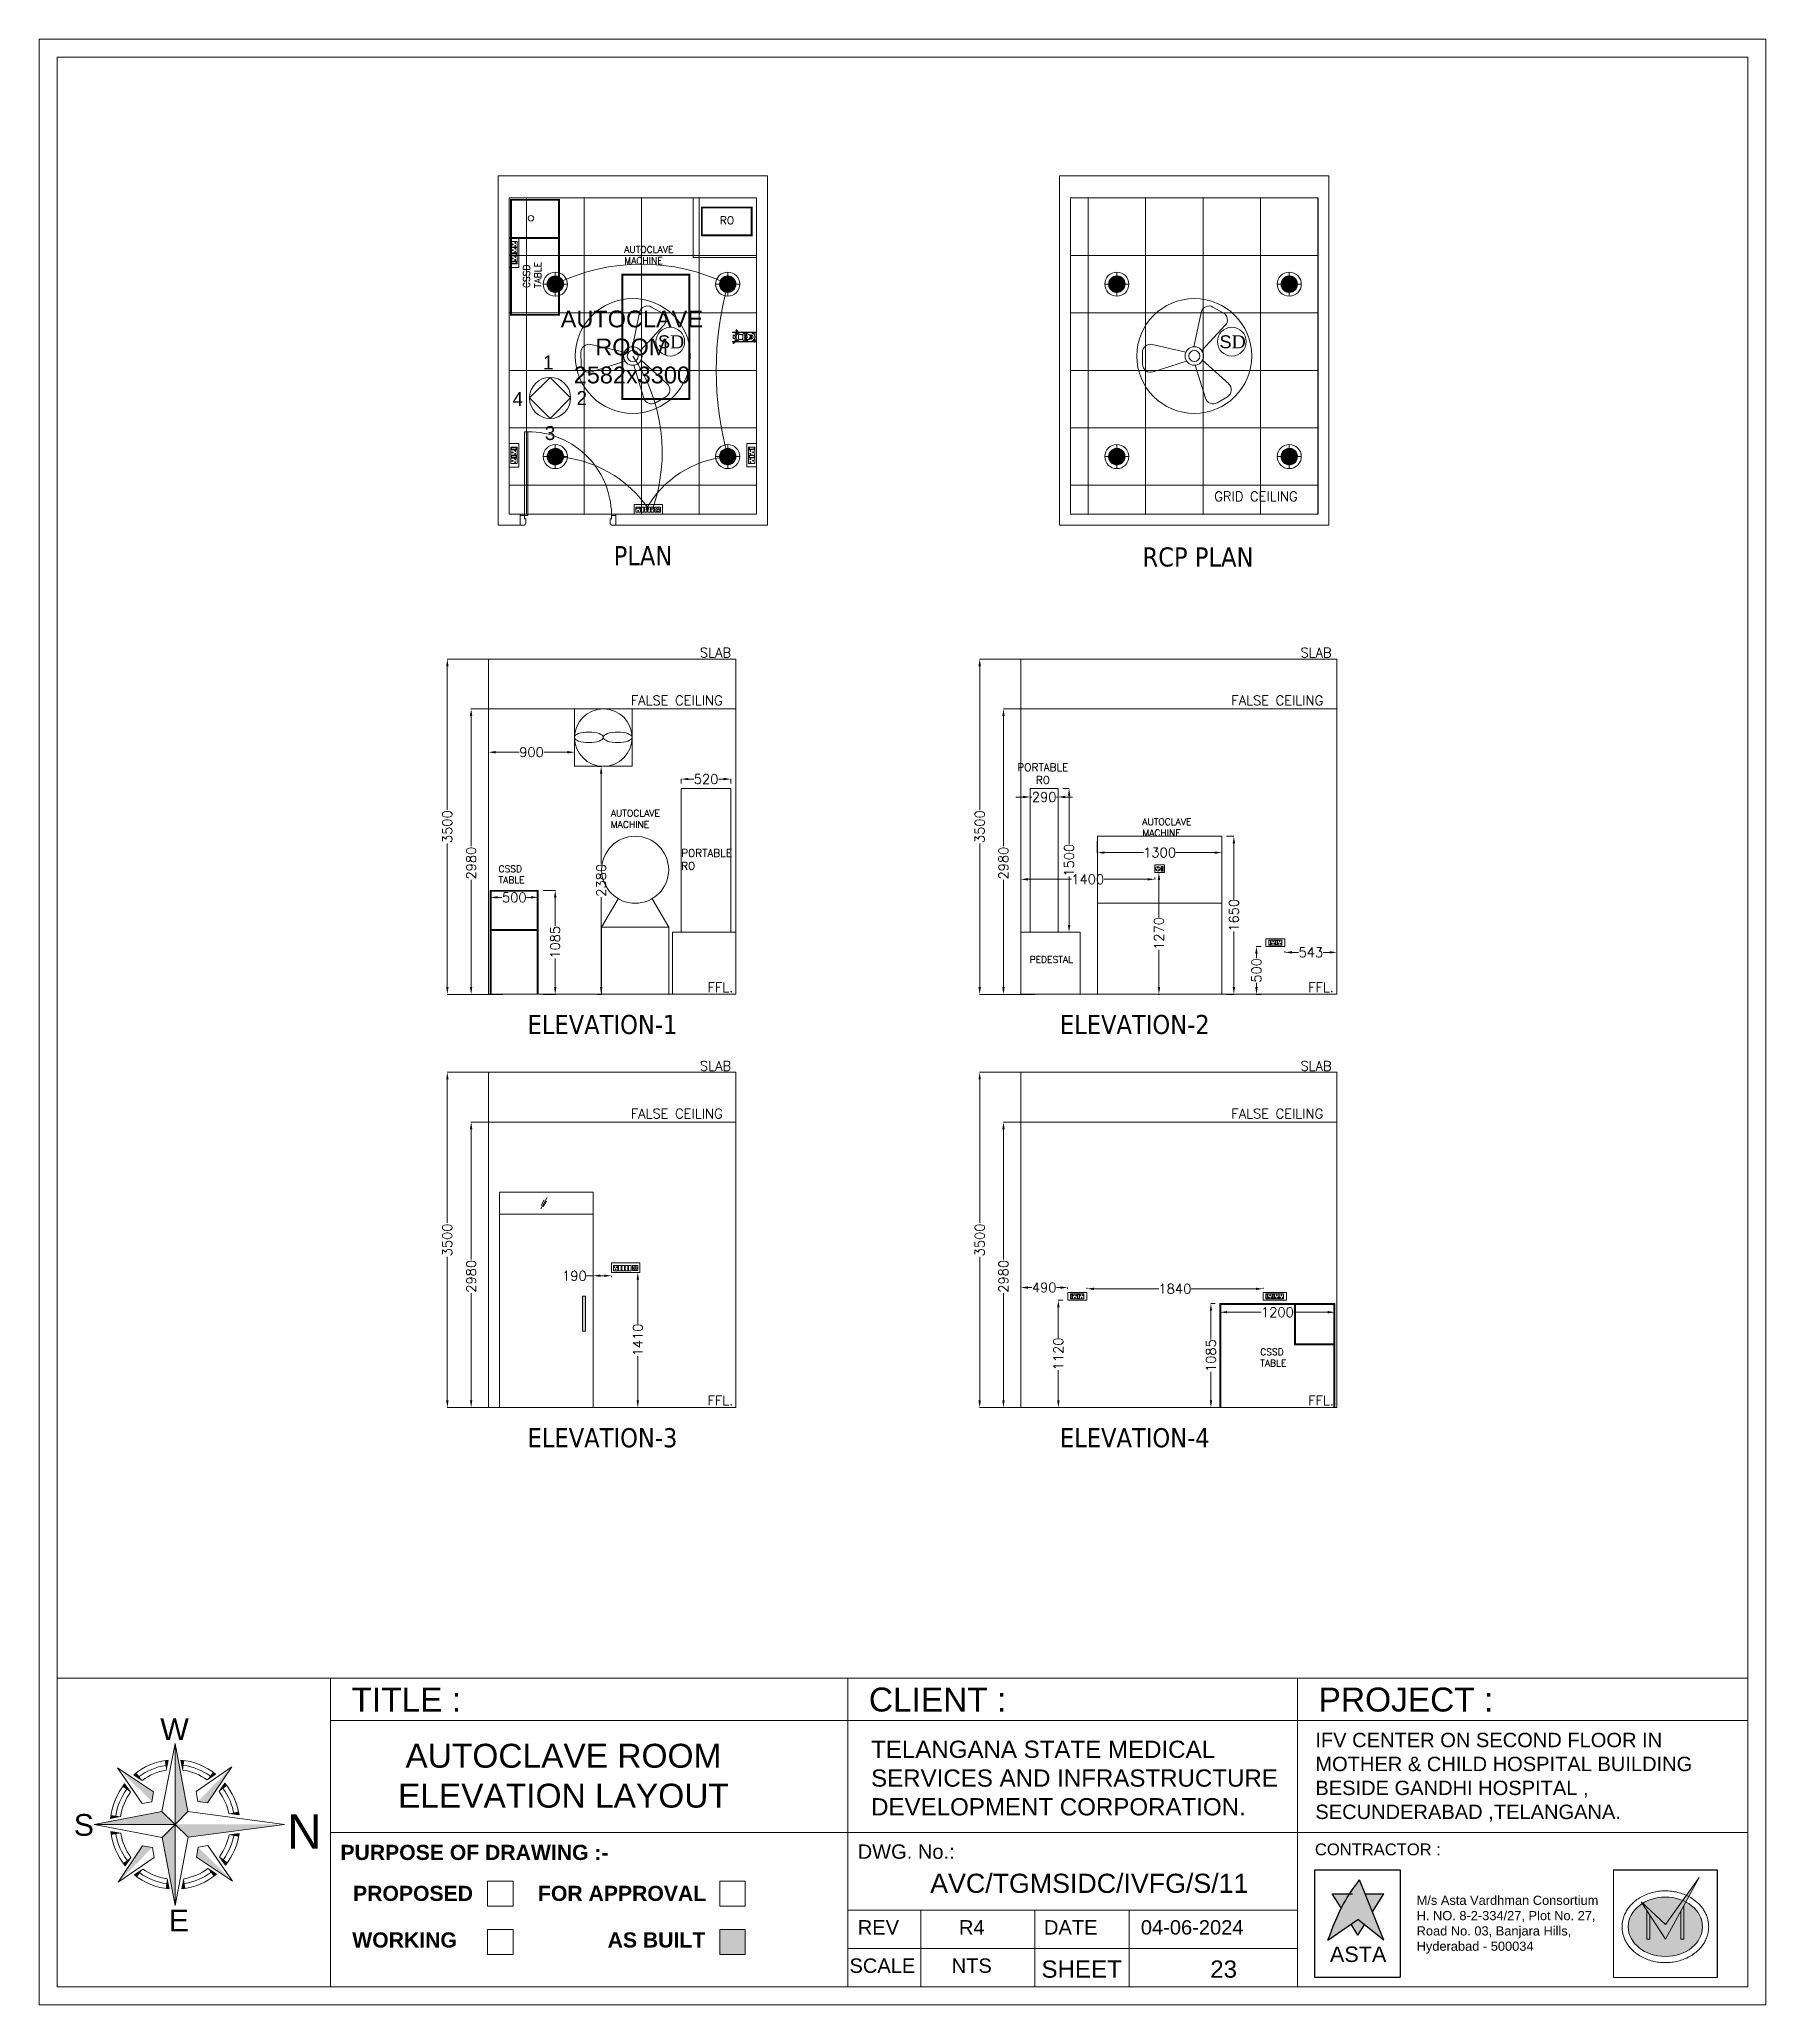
# Model space of a CAD drawing. Extents: x 3552052 to 4102982, y -707811 to -630695.
# Drawn here: x 3828153 to 3846177, y -701729 to -681211 of the extents above; entities that cross this region are included whole.
import ezdxf
from ezdxf.enums import TextEntityAlignment as Align

# ---------------------------------------------------------------- set-up
doc = ezdxf.new("R2010")
doc.units = 0
doc.header["$LTSCALE"] = 6
doc.header["$MEASUREMENT"] = 0
doc.linetypes.add('HIDDEN', pattern=[0.375, 0.25, -0.125])
doc.layers.get('0').update_dxf_attribs({"linetype": 'CONTINUOUS', "lineweight": 0})
doc.layers.get('Defpoints').update_dxf_attribs({"linetype": 'CONTINUOUS', "lineweight": 0})
for name, color, linetype, lineweight in [('0.0', 8, 'CONTINUOUS', 0), ('DIM', 7, 'CONTINUOUS', 0), ('DOOR', 44, 'CONTINUOUS', 0), ('ELE 63A 3PH INDUSTRIAL SOCKET', 1, 'CONTINUOUS', 0), ('ELE-1200MM CEILINGFAN', 6, 'CONTINUOUS', 0), ('ELE-12W LED', 1, 'CONTINUOUS', 0), ('ELE-12W UPS LIGHT', 3, 'CONTINUOUS', 0), ('ELE-2NOS OF 6-16 RAW POWER SOCKET', 1, 'CONTINUOUS', 0), ('ELE-4M RAW P.SB', 40, 'CONTINUOUS', 0), ('ELE-4M UPS P.SB', 3, 'CONTINUOUS', 0), ('ELE-6M RAW P.SB', 40, 'HIDDEN', 0), ('ELE-8M 6-16A UPS SOCKET', 223, 'CONTINUOUS', 0), ('ELE-EXHAUST FAN', 10, 'CONTINUOUS', 0), ('ELE-SOCKET NMBERING', 7, 'CONTINUOUS', 9), ('ELE. 2N0S OF 6-16 UPS SOCKETS', 191, 'CONTINUOUS', 0), ('EQP', 6, 'CONTINUOUS', 0), ('FA-BELOW SMOKE DERECTOR', 1, 'CONTINUOUS', 0), ('formate text', 8, 'CONTINUOUS', 0), ('hatch', 252, 'CONTINUOUS', 0), ('MEP_HVAC_RA_DUCT', 1, 'CONTINUOUS', 0), ('MEP_HVAC_TEXT', 7, 'CONTINUOUS', 0), ('SECTION', 251, 'CONTINUOUS', 0), ('TITLE', 7, 'CONTINUOUS', 0), ('WALL', 8, 'CONTINUOUS', 0)]:
    doc.layers.add(name, color=color, linetype=linetype, lineweight=lineweight)
doc.layers.add('ELE-LIGHTING WIRING', color=7, linetype='CONTINUOUS', lineweight=0, true_color=0x63d7b6)
doc.styles.add('Annotation', font='tahoma.ttf')
doc.styles.add('ARIAL', font='arial.ttf')
doc.styles.add('FORMATE', font='arialbd.ttf')
doc.styles.add('PDF Times New Roman', font='times.ttf')
doc.styles.add('ROMANS', font='romans.shx')
doc.styles.get("Standard").update_dxf_attribs({"font": 'SIMPLEX'})
doc.styles.add('style3', font='arialbd.ttf')
doc.dimstyles.new('AEPL1', dxfattribs={"dimtxt": 100, "dimasz": 75, "dimexe": 1.25, "dimexo": 50, "dimtad": 0, "dimdec": 0, "dimtxsty": 'ROMANS', "dimcen": 2.5, "dimclrd": 7, "dimclre": 7, "dimadec": 0, "dimazin": 0, "dimtfac": 1, "dimtdec": 0, "dimtmove": 0, "dimatfit": 3, "dimfxl": 1, "dimlwd": 0, "dimlwe": 0, "dimarcsym": 0})

msp = doc.modelspace()

# ---------------------------------------------------------------- texts
at = {"ltscale": 0.1, "char_height": 136.805, "width": 184.566, "attachment_point": 5, "rotation": 0.1103}
for s, insert in [('\\pxqc;{\\F.shx.shx;\\H1.0669x;1}', (3833466.7, -684583.7)), ('\\pxqc;{\\F.shx.shx.shx.shx;\\H1.0669x;4}', (3833148.3, -684965.6)), ('\\pxqc;{\\F.shx.shx.shx;\\H1.0669x;2}', (3833817.2, -684955.8)), ('\\pxqc;{\\F.shx.shx.shx.shx;\\H1.0669x;3}', (3833485.5, -685322.2))]:
    msp.add_mtext(s, dxfattribs=dict(at, insert=insert))
at = {"char_height": 200, "width": 2697.906, "attachment_point": 3, "style": 'Annotation'}
for s, insert in [('\\pxql;PLAN', (3836847.7, -686501.2)), ('\\pxql;RCP PLAN', (3842368.8, -686514.5)), ('\\pxql;ELEVATION-1', (3835948.8, -691395.4)), ('\\pxql;ELEVATION-2', (3841506.2, -691395.4)), ('\\pxql;ELEVATION-3', (3835948.8, -695710)), ('\\pxql;ELEVATION-4', (3841506.2, -695710))]:
    msp.add_mtext(s, dxfattribs=dict(at, insert=insert))
at = {"layer": 'DIM', "color": 8, "insert": (3834339.6, -684277.2), "char_height": 175.57, "width": 1589.812, "attachment_point": 5, "style": 'ARIAL'}
msp.add_mtext('\\PAUTOCLAVE\\PROOM\\P2582x3300', dxfattribs=at)
at = {"layer": 'ELE-SOCKET NMBERING', "color": 0, "char_height": 100.004, "width": 2358.602, "attachment_point": 1, "style": 'Annotation'}
for s, insert in [('{\\Fromans|c0;GRID CEILING }', (3840420.4, -685931.9)), ('{\\Fromans|c0;SLAB}', (3835049.3, -687563.8)), ('{\\Fromans|c0;SLAB}', (3841319.7, -687563.8)), ('{\\Fromans|c0;FALSE CEILING }', (3834327.5, -688061.8)), ('{\\Fromans|c0;FALSE CEILING }', (3840597.9, -688061.8)), ('{\\Fromans|c0;FFL.}', (3835129.2, -691057.1)), ('{\\Fromans|c0;FFL.}', (3841399.7, -691057.1)), ('{\\Fromans|c0;SLAB}', (3835049.3, -691878.4)), ('{\\Fromans|c0;SLAB}', (3841319.7, -691878.4)), ('{\\Fromans|c0;FALSE CEILING }', (3834327.5, -692376.5)), ('{\\Fromans|c0;FALSE CEILING }', (3840597.9, -692376.5)), ('{\\Fromans|c0;FFL.}', (3835129.2, -695371.7)), ('{\\Fromans|c0;FFL.}', (3841399.7, -695371.7))]:
    msp.add_mtext(s, dxfattribs=dict(at, insert=insert))
at = {"layer": 'formate text', "color": 7, "lineweight": 15, "ltscale": 100, "style": 'style3'}
msp.add_text('PURPOSE OF DRAWING :-', height=158.21, dxfattribs=at).set_placement((3831296.7, -700218.3, -100))
at = {"layer": 'formate text', "color": 7, "lineweight": 15, "style": 'FORMATE'}
for s, p in [('PROPOSED ', (3832742.6, -700646.1, -100)), ('FOR APPROVAL', (3835115.2, -700646.1, -100)), ('WORKING', (3832513.1, -701132.2, -100)), ('AS BUILT', (3835105.5, -701132.2, -100))]:
    msp.add_text(s, height=158.21, dxfattribs=at).set_placement(p, align=Align.RIGHT)
at = {"layer": 'MEP_HVAC_TEXT', "linetype": 'ByBlock', "attachment_point": 1}
for s, width, insert, char_height in [('RO', 147.894, (3835258.8, -683060.7), 80), ('AUTOCLAVE MACHINE', 677.153, (3834260.1, -683369.8), 70), ('\\pxqc;PORTABLE\\PRO', 147.894, (3838556.5, -688770.3), 80), ('AUTOCLAVE MACHINE', 677.153, (3834119.6, -689255.1), 70), ('AUTOCLAVE MACHINE', 677.153, (3839669, -689343.9), 70), ('PORTABLE RO', 147.894, (3834853.9, -689666.3), 80), ('CSSD TABLE', 335.751, (3832947.1, -689835.4), 70), ('PEDESTAL', 449.066, (3838491.7, -690782.3), 70), ('CSSD TABLE', 335.751, (3840899.4, -694879.1), 70)]:
    msp.add_mtext_dynamic_manual_height_columns(s, width=width, gutter_width=10, heights=[0], dxfattribs=dict(at, insert=insert, char_height=char_height))
at = {"layer": 'MEP_HVAC_TEXT', "linetype": 'ByBlock', "insert": (3833204.8, -683807.5), "char_height": 70, "attachment_point": 1, "rotation": 90}
msp.add_mtext_dynamic_manual_height_columns('CSSD TABLE', width=335.751, gutter_width=10, heights=[0], dxfattribs=at)
at = {"layer": 'TITLE', "color": 7, "style": 'ARIAL'}
for s, height, p in [('TITLE :', 250, (3831412.1, -698668.4)), ('CLIENT :', 250, (3836813.6, -698668.4)), ('PROJECT :', 250, (3841509.4, -698668.4)), ('W', 226.5, (3829415.7, -698966, 0)), ('S', 226.5, (3828512.4, -699965.6, 0)), ('DWG. No.:', 150, (3836697, -700205.8)), ('E', 226.5, (3829504.7, -700964.1, 0))]:
    msp.add_text(s, height=height, dxfattribs=at).set_placement(p)
at = {"layer": 'TITLE', "color": 5, "style": 'ARIAL'}
msp.add_text('N', height=357.2, rotation=180, dxfattribs=at).set_placement((3831100.8, -699743.1, 0))
at = {"layer": 'TITLE', "color": 7, "style": 'ARIAL'}
for s, height, p in [('REV', 150, (3836913.8, -700921.5)), ('R4', 150, (3837888.7, -700921.5)), ('DATE', 150, (3838921.4, -700921.5)), ('04-06-2024', 150, (3840189.4, -700921.5)), ('SCALE', 150, (3836955.2, -701321.5)), ('NTS', 150, (3837887.8, -701321.5)), ('SHEET', 180, (3839035.3, -701357.4)), ('23', 180, (3840517.9, -701357.4))]:
    msp.add_text(s, height=height, dxfattribs=at).set_placement(p, align=Align.MIDDLE_CENTER)
at = {"layer": 'TITLE', "color": 7, "attachment_point": 1, "style": 'ARIAL'}
for s, width, gutter_width, insert, char_height in [('\\pxqc;AUTOCLAVE ROOM ELEVATION LAYOUT', 4493.629, 10, (3831378.2, -699005.1), 250), ('{\\C256;TELANGANA STATE MEDICAL SERVICES AND INFRASTRUCTURE DEVELOPMENT CORPORATION.}', 4493.629, 10, (3836837.3, -698972.7), 180), ('\\pxql;IFV CENTER ON SECOND FLOOR IN MOTHER & CHILD HOSPITAL BUILDING BESIDE GANDHI HOSPITAL , SECUNDERABAD ,TELANGANA. ', 4493.629, 10, (3841475.5, -698890.5), 150), ('\\pxqc;AVC/TGMSIDC/IVFG/S/11', 5392.273, 12, (3836419.3, -700361.8), 200)]:
    msp.add_mtext_dynamic_manual_height_columns(s, width=width, gutter_width=gutter_width, heights=[0], dxfattribs=dict(at, insert=insert, char_height=char_height))

# ---------------------------------------------------------------- blocks, each defined once
blk = doc.blocks.new('QWE')
at = {"layer": 'ELE-12W UPS LIGHT'}
h = blk.add_hatch(dxfattribs=at)
h.set_pattern_fill('ANSI31', color=8)
h.set_pattern_definition([(45, (-1135553.9097, 459369.4158), (-2.24506403, 2.24506403), [])])
edge = h.paths.add_edge_path()
edge.add_arc((0, 0), 85.7, 0, 360)
at = {"layer": 'ELE-12W UPS LIGHT', "color": 3}
for p, q in [((-126, 0), (126, 0)), ((0, -126), (0, 126))]:
    blk.add_line(p, q, dxfattribs=at)
for radius in [126, 85.7]:
    blk.add_circle((0, 0), radius, dxfattribs=at)
blk = doc.blocks.new('FFGFG77')
at = {"layer": 'ELE-4M UPS P.SB', "color": 8, "linetype": 'ByBlock'}
for p, q in [((3573326, -675532), (3573326, -678832)), ((3573926, -675532), (3573926, -678832)), ((3574526, -675532), (3574526, -678832)), ((3575126, -675532), (3575126, -678832)), ((3573143, -676132), (3575726, -676132)), ((3573143, -676732), (3575726, -676732)), ((3573143, -677332), (3575726, -677332)), ((3573143, -677932), (3575726, -677932)), ((3573143, -678532), (3575726, -678532))]:
    blk.add_line(p, q, dxfattribs=at)
blk.add_lwpolyline([(3573143, -675532), (3575726, -675532), (3575726, -678832), (3573143, -678832)], close=True, dxfattribs=at)
blk = doc.blocks.new('A$C19B8274B')
at = {"layer": 'DOOR'}
for p, q in [((-45, 925), (-80, 925)), ((-80, 50), (-80, 925)), ((-45, 50), (-45, 925)), ((-45, 50), (-80, 50)), ((-955, -50), (-955, -47.5)), ((-940, -35), (-942.5, -35)), ((-60, -35), (-57.5, -35)), ((-45, -50), (-45, -47.5))]:
    blk.add_line(p, q, dxfattribs=at)
for points in [[(-940, 15), (-955, 15), (-955, 50), (-1000, 50), (-1000, -50), (-955, -50)], [(-940, -35), (-940, 15)], [(-60, 15), (-45, 15), (-45, 50), (0, 50), (0, -50), (-45, -50)], [(-60, -35), (-60, 15)]]:
    blk.add_lwpolyline(points, dxfattribs=at)
at = {"layer": 'DOOR', "color": 145}
blk.add_arc((-80, 50), 875, 90, 182.29244, dxfattribs=at)
at = {"layer": 'DOOR'}
for centre, start, end in [((-955, -35), 270, 0), ((-45, -35), 180, 270)]:
    blk.add_arc(centre, 12.5, start, end, dxfattribs=at)
blk = doc.blocks.new('5Y3AQY')
at = {"layer": 'ELE. 2N0S OF 6-16 UPS SOCKETS', "color": 72, "lineweight": 0}
for p, q in [((-312, -26), (-278, -26)), ((-312, -124), (-312, -26)), ((-312, -124), (-312, -26)), ((-312, -124), (-278, -124)), ((-278, -124), (-312, -124)), ((-309, -37), (-281, -37)), ((-309, -113), (-309, -37)), ((-309, -40), (-281, -40)), ((-281, -113), (-309, -113)), ((-281, -37), (-281, -113)), ((-278, -26), (-278, -124)), ((-272, -26), (-272, -124)), ((-187, -26), (-272, -26)), ((-272, -124), (-187, -124)), ((-187, -124), (-187, -26)), ((-181, -26), (-148, -26)), ((-181, -124), (-181, -26)), ((-181, -124), (-181, -26)), ((-181, -124), (-148, -124)), ((-148, -124), (-181, -124)), ((-179, -37), (-150, -37)), ((-179, -113), (-179, -37)), ((-179, -40), (-150, -40)), ((-150, -113), (-179, -113)), ((-150, -37), (-150, -113)), ((-148, -26), (-148, -124)), ((-57, -26), (-142, -26)), ((-142, -26), (-142, -124)), ((-142, -124), (-57, -124)), ((-57, -124), (-57, -26))]:
    blk.add_line(p, q, dxfattribs=at)
blk.add_lwpolyline([(-368, 0), (0, 0), (0, -150), (-368, -150)], close=True, dxfattribs=at)
for centre, radius, start, end in [((-254, -56), 5.7, 87.49, 354.7311), ((-249, -52), 4.6, 284.9049, 157.3162), ((-230, -99), 6.62, 127.1584, 52.8416), ((-230, -92), 4.22, 341.4031, 198.5969), ((-210, -52), 4.6, 22.6838, 255.0951), ((-205, -56), 5.7, 185.2689, 92.51), ((-124, -56), 5.7, 87.49, 354.7311), ((-119, -52), 4.6, 284.9049, 157.3162), ((-99, -99), 6.62, 127.1584, 52.8416), ((-99, -92), 4.22, 341.4031, 198.5969), ((-80, -52), 4.6, 22.6838, 255.0951), ((-75, -56), 5.7, 185.2689, 92.51)]:
    blk.add_arc(centre, radius, start, end, dxfattribs=at)
blk = doc.blocks.new('543E')
at = {"layer": 'ELE. 2N0S OF 6-16 UPS SOCKETS', "color": 72, "linetype": 'ByBlock', "lineweight": 0}
for p, q in [((-124, -57), (-124, -91)), ((-26, -57), (-124, -57)), ((-26, -57), (-124, -57)), ((-124, -91), (-26, -91)), ((-124, -96), (-26, -96)), ((-124, -181), (-124, -96)), ((-26, -181), (-124, -181)), ((-124, -187), (-124, -221)), ((-26, -187), (-124, -187)), ((-26, -187), (-124, -187)), ((-124, -221), (-26, -221)), ((-124, -312), (-124, -227)), ((-124, -227), (-26, -227)), ((-113, -60), (-113, -88)), ((-37, -60), (-113, -60)), ((-113, -88), (-37, -88)), ((-113, -190), (-113, -218)), ((-37, -190), (-113, -190)), ((-113, -218), (-37, -218)), ((-110, -60), (-110, -88)), ((-110, -190), (-110, -218)), ((-37, -88), (-37, -60)), ((-37, -218), (-37, -190)), ((-26, -57), (-26, -91)), ((-26, -91), (-26, -57)), ((-26, -96), (-26, -181)), ((-26, -187), (-26, -221)), ((-26, -221), (-26, -187)), ((-26, -227), (-26, -312)), ((-26, -312), (-124, -312)), ((-124, -402), (-124, -317)), ((-124, -317), (-26, -317)), ((-26, -402), (-124, -402)), ((-26, -317), (-26, -402))]:
    blk.add_line(p, q, dxfattribs=at)
blk.add_lwpolyline([(-150, 0), (-150, -459), (0, -459), (0, 0)], close=True, dxfattribs=at)
for centre, radius, start, end in [((-98, -119), 4.6, 112.6838, 345.0951), ((-98, -159), 4.6, 14.9049, 247.3162), ((-98, -249), 4.6, 112.6838, 345.0951), ((-98, -289), 4.6, 14.9049, 247.3162), ((-94, -115), 5.7, 275.2689, 182.51), ((-94, -163), 5.7, 177.49, 84.7311), ((-94, -245), 5.7, 275.2689, 182.51), ((-94, -293), 5.7, 177.49, 84.7311), ((-58, -139), 4.22, 71.4031, 288.5969), ((-58, -269), 4.22, 71.4031, 288.5969), ((-51, -139), 6.62, 217.1584, 142.8416), ((-51, -269), 6.62, 217.1584, 142.8416), ((-98, -340), 4.6, 112.6838, 345.0951), ((-98, -379), 4.6, 14.9049, 247.3162), ((-94, -335), 5.7, 275.2689, 182.51), ((-94, -384), 5.7, 177.49, 84.7311), ((-58, -360), 4.22, 71.4031, 288.5969), ((-51, -360), 6.62, 217.1584, 142.8416)]:
    blk.add_arc(centre, radius, start, end, dxfattribs=at)
blk = doc.blocks.new('DFGG')
at = {"layer": 'ELE-4M RAW P.SB', "color": 40, "ltscale": 10}
for p, q in [((3584690, -679090), (3584683, -679092)), ((3584684, -679096), (3584691, -679091)), ((3584692, -679081), (3584692, -679089)), ((3584693, -679089), (3584696, -679081)), ((3584693, -679092), (3584698, -679098)), ((3584701, -679095), (3584694, -679091)), ((3584873, -679064), (3584919, -679064)), ((3584873, -679117), (3584873, -679064)), ((3584919, -679117), (3584873, -679117)), ((3584919, -679064), (3584919, -679117))]:
    blk.add_line(p, q, dxfattribs=at)
for points in [[(3584939, -679145), (3584643, -679145), (3584643, -679045), (3584939, -679045)], [(3584721, -679118), (3584663, -679118), (3584663, -679065), (3584721, -679065)], [(3584761, -679117), (3584734, -679117), (3584734, -679064), (3584761, -679064)], [(3584830, -679117), (3584804, -679117), (3584804, -679064), (3584830, -679064)], [(3584865, -679117), (3584838, -679117), (3584838, -679064), (3584865, -679064)]]:
    blk.add_lwpolyline(points, close=True, dxfattribs=at)
for radius in [19.1, 1.78]:
    blk.add_circle((3584692, -679090), radius, dxfattribs=at)
for centre, radius, start, end in [((3584883, -679101), 3.1, 5.2689, 272.51), ((3584886, -679103), 2.5, 202.6838, 75.0951), ((3584896, -679078), 3.6, 307.1584, 232.8416), ((3584896, -679081), 2.29, 161.4031, 18.5969), ((3584907, -679103), 2.5, 104.9049, 337.3162), ((3584909, -679101), 3.1, 267.49, 174.7311)]:
    blk.add_arc(centre, radius, start, end, dxfattribs=at)
at = {"layer": 'ELE-6M RAW P.SB', "color": 3, "linetype": 'ByBlock'}
blk.add_lwpolyline([(3584796, -679117), (3584769, -679117), (3584769, -679064), (3584796, -679064)], close=True, dxfattribs=at)
blk = doc.blocks.new('32A 1PH INDUSTRIAL SOCKETS')
at = {"layer": 'ELE 63A 3PH INDUSTRIAL SOCKET', "lineweight": 0}
for points in [[(-366, 47), (-366, 47), (-366, 47), (-366, 48), (-366, 48), (-367, 48), (-367, 47), (-367, 47)], [(-366, 45), (-366, 45), (-366, 46), (-366, 46), (-366, 46), (-367, 46), (-367, 46), (-367, 45)]]:
    blk.add_hatch(color=1, dxfattribs=at).paths.add_polyline_path(points)
at = {"layer": 'ELE 63A 3PH INDUSTRIAL SOCKET', "color": 1, "lineweight": 0, "ltscale": 0.225}
blk.add_lwpolyline([(-501, -104), (-501, -97), (-7, -97), (-7, 97), (-501, 97), (-501, 104), (0, 104), (0, -104)], close=True, dxfattribs=at)
at = {"layer": 'ELE 63A 3PH INDUSTRIAL SOCKET', "color": 1, "lineweight": 0}
for points in [[(-495, 32), (-477, 32), (-477, 29), (-458, 34), (-477, 39), (-477, 36), (-495, 36)], [(-402, 65), (-449, 65), (-449, -65), (-421, -65)], [(-426, 136), (-426, 139), (-426, 142)], [(-407, 88), (-426, 88)], [(-423, 134), (-423, 139), (-423, 144)], [(-412, 139), (-419, 139), (-419, 147)], [(-419, 139), (-419, 130)], [(-417, 98), (-417, 76)], [(-417, 88), (-417, 88)], [(-417, 88), (-417, 88)], [(-413, 106), (-361, 92)], [(-395, 110), (-397, 139), (-408, 139)], [(-404, 104), (-404, 65)], [(-400, 90), (-390, 80)], [(-398, 93), (-388, 83)], [(-370, 74), (-397, 139)], [(-391, 88), (-391, 88)], [(-374, 55), (-374, 53), (-374, 52), (-374, 51)], [(-370, 60), (-371, 59), (-372, 58), (-373, 57)], [(-372, 52), (-373, 53), (-372, 55), (-372, 57), (-368, 53)], [(-372, 50), (-371, 49), (-370, 48), (-368, 48)], [(-372, 48), (-371, 47), (-370, 46), (-369, 46)], [(-366, 60), (-368, 59), (-370, 59), (-370, 58)], [(-370, 59), (-366, 55)], [(-363, 60), (-365, 61), (-366, 61), (-368, 61)], [(-367, 52), (-363, 48)], [(-366, 47), (-365, 47), (-363, 48), (-363, 49)], [(-366, 46), (-365, 46), (-363, 46), (-362, 47)], [(-365, 54), (-361, 50), (-361, 52), (-360, 53), (-360, 54)], [(-361, 57), (-362, 58), (-363, 59), (-364, 59)], [(-364, 55), (-364, 55)], [(-359, 55), (-359, 57), (-360, 58), (-361, 59)], [(-360, 48), (-359, 50), (-359, 52), (-359, 53)], [(-133, 97), (-329, 97)], [(-221, 25), (-252, 25), (-252, 15), (-221, 15)], [(-242, 62), (-244, 60), (-245, 59), (-246, 57), (-246, 55), (-247, 53), (-246, 51), (-245, 49)], [(-246, 15), (-246, -15)], [(-246, 4), (-189, 4), (-189, -4), (-246, -4)], [(-235, 25), (-237, 31), (-239, 37), (-242, 43), (-245, 49), (-243, 45)], [(-222, 25), (-222, 15)], [(-174, -52), (-172, -52), (-167, -52), (-163, -51), (-159, -50), (-154, -48), (-150, -46), (-146, -43), (-143, -40), (-139, -37), (-136, -33), (-134, -29), (-131, -24), (-130, -20), (-128, -15), (-127, -10), (-126, -5), (-126, 0), (-126, 4), (-127, 8)], [(-152, 49), (-141, 50), (-138, 48), (-135, 45), (-132, 42), (-129, 38), (-126, 34), (-123, 29), (-121, 24), (-120, 20), (-127, 8), (-134, 10)], [(-128, 21), (-120, 20)], [(-107, -24), (-114, -30), (-126, -30), (-119, -24), (-117, -18), (-116, -12), (-115, -6), (-115, 0), (-115, 5), (-116, 10), (-116, 15), (-117, 20), (-121, 15), (-123, 15)], [(-126, -30), (-124, -24), (-122, -18), (-121, -12), (-120, -6), (-120, 0), (-120, 5), (-120, 10), (-121, 15)], [(-120, 20), (-117, 20)], [(-495, -33), (-477, -33), (-477, -36), (-458, -31), (-477, -26), (-477, -29), (-495, -29)], [(-487, -123), (-487, -126), (-487, -129)], [(-484, -121), (-484, -126), (-484, -132)], [(-480, -135), (-480, -118)], [(-473, -126), (-480, -126)], [(-469, -126), (-458, -126), (-450, -92)], [(-429, -65), (-429, -78), (-436, -78), (-436, -76), (-440, -76), (-440, -78), (-447, -78), (-447, -65)], [(-429, -67), (-447, -67)], [(-429, -71), (-447, -71)], [(-436, -71), (-440, -67)], [(-438, -84), (-438, -63)], [(-133, -97), (-329, -97)], [(-221, -25), (-252, -25), (-252, -15), (-221, -15)], [(-227, -25), (-225, -31), (-223, -37), (-220, -43), (-217, -49), (-220, -43), (-223, -36)], [(-222, -15), (-222, -25)], [(-221, -4), (-221, -26), (-215, -26), (-213, -30), (-210, -33), (-208, -37), (-204, -40), (-201, -43), (-197, -46), (-193, -48), (-189, -50), (-185, -51), (-181, -52), (-177, -52)], [(-220, -62), (-218, -60), (-217, -59), (-216, -57), (-216, -55), (-216, -53), (-216, -51), (-217, -49)], [(-49, -106), (-101, -92)], [(-58, -88), (-34, -88)], [(-45, -98), (-45, -78)], [(-45, -88), (-45, -88)]]:
    blk.add_lwpolyline(points, dxfattribs=at)
at = {"layer": 'ELE 63A 3PH INDUSTRIAL SOCKET', "color": 1, "lineweight": 0, "ltscale": 0.036667}
blk.add_lwpolyline([(-491, 30), (-491, -27)], dxfattribs=at)
at = {"layer": 'ELE 63A 3PH INDUSTRIAL SOCKET', "color": 1, "lineweight": 0}
for points in [[(-412, 106, 0.580946), (-435, 83), (-429, 65)], [(-235, -25, -2.970687), (-280, 84), (-278, 83), (-276, 83), (-274, 83), (-272, 83), (-271, 84), (-269, 86), (-268, 87)], [(-417, -62), (-415, -60), (-414, -59), (-413, -57), (-412, -55), (-412, -53), (-413, -51), (-414, -49, -0.770115), (-280, 84, 0.770115), (-414, -49)], [(-227, 25, -0.494902), (-84, 84), (-82, 83), (-80, 83), (-78, 83), (-76, 83), (-74, 84), (-72, 86), (-71, 87)], [(-177, -52), (-173, -52), (-169, -51), (-166, -50), (-162, -48), (-158, -46), (-154, -43), (-150, -40), (-147, -37), (-144, -33), (-141, -29), (-139, -24), (-137, -20), (-136, -15), (-135, -10), (-134, -5), (-134, 0), (-134, 5), (-134, 10), (-128, 21), (-130, 25), (-132, 29), (-135, 34), (-138, 37), (-141, 41), (-144, 44), (-148, 46), (-152, 49), (-156, 47), (-158, 48), (-162, 50), (-167, 51), (-171, 52), (-175, 52, 0.278874), (-215, 26), (-221, 26), (-221, 4)], [(-46, 62), (-47, 60), (-48, 59), (-49, 57), (-50, 55), (-50, 53), (-49, 51), (-49, 49, -0.770115), (-182, -84), (-184, -83), (-186, -83), (-188, -83), (-190, -83), (-192, -84), (-193, -86), (-195, -87)], [(-155, -48), (-125, -48, 0.407317), (-70, 0, 0.415703), (-125, 48), (-138, 48)], [(-119, -24), (-107, -24), (-105, -18), (-104, -12), (-103, -6), (-103, 0, 0.169576), (-119, 46), (-136, 46)], [(-243, -45, -0.430134), (-379, -84), (-380, -83), (-382, -83), (-384, -83), (-386, -83), (-388, -84), (-390, -86), (-391, -87)], [(-49, -106, 0.580946), (-27, -83), (-41, -32)]]:
    blk.add_lwpolyline(points, format="xyb", dxfattribs=at)
for points in [[(-380, -51), (-380, 51), (-288, 51), (-288, -51)], [(-372, 39), (-371, 39), (-370, 40), (-369, 41), (-369, 42), (-369, 43), (-369, 44), (-369, 45), (-370, 45), (-371, 46), (-372, 46), (-373, 46), (-374, 45), (-375, 45), (-375, 44), (-375, 43), (-375, 42), (-375, 41), (-374, 40), (-373, 39)], [(-296, 39), (-295, 39), (-294, 40), (-293, 41), (-293, 42), (-293, 43), (-293, 44), (-293, 45), (-294, 45), (-295, 46), (-296, 46), (-297, 46), (-298, 45), (-299, 45), (-299, 44), (-299, 43), (-299, 42), (-299, 41), (-298, 40), (-297, 39)], [(-372, -46), (-371, -46), (-370, -45), (-369, -45), (-369, -44), (-369, -43), (-369, -42), (-369, -41), (-370, -40), (-371, -39), (-372, -39), (-373, -39), (-374, -40), (-375, -41), (-375, -42), (-375, -43), (-375, -44), (-375, -45), (-374, -45), (-373, -46)], [(-296, -46), (-295, -46), (-294, -45), (-293, -45), (-293, -44), (-293, -43), (-293, -42), (-293, -41), (-294, -40), (-295, -39), (-296, -39), (-297, -39), (-298, -40), (-299, -41), (-299, -42), (-299, -43), (-299, -44), (-299, -45), (-298, -45), (-297, -46)]]:
    blk.add_lwpolyline(points, close=True, dxfattribs=at)
for centre, radius in [((-420, 139), 11.7), ((-417, 88), 6.57), ((-394, 87), 9.32), ((-394, 86), 7.39), ((-252, 77), 18.6), ((-252, 77), 10.5), ((-55, 77), 18.6), ((-55, 77), 10.5), ((-481, -126), 11.5), ((-407, -77), 18.5), ((-407, -77), 10.6), ((-210, -77), 18.5), ((-210, -77), 10.6), ((-45, -88), 6.48)]:
    blk.add_circle(centre, radius, dxfattribs=at)
for radius, start, end in [(97.4, 59.7533, 158.0316), (97.5, 239.7992, 30.2008)]:
    blk.add_arc((-133, 0), radius, start, end, dxfattribs=at)
for points in [[(-393, 110), (-397, 110), (-394, 96)], [(-368, 75), (-372, 73), (-365, 61)], [(-452, -91), (-448, -92), (-447, -78)]]:
    blk.add_solid(points, dxfattribs=at)
blk = doc.blocks.new('RTUH 6U')
at = {"layer": 'ELE-2NOS OF 6-16 RAW POWER SOCKET', "color": 30, "lineweight": 0, "ltscale": 300}
for p, q in [((-312, -26), (-227, -26)), ((-312, -124), (-312, -26)), ((-227, -124), (-312, -124)), ((-227, -26), (-227, -124)), ((-187, -26), (-221, -26)), ((-221, -26), (-221, -124)), ((-187, -124), (-221, -124)), ((-221, -124), (-187, -124)), ((-190, -37), (-218, -37)), ((-218, -37), (-218, -113)), ((-190, -40), (-218, -40)), ((-218, -113), (-190, -113)), ((-190, -113), (-190, -37)), ((-187, -124), (-187, -26)), ((-187, -124), (-187, -26)), ((-181, -124), (-181, -26)), ((-181, -26), (-96, -26)), ((-96, -124), (-181, -124)), ((-96, -26), (-96, -124)), ((-57, -26), (-91, -26)), ((-91, -26), (-91, -124)), ((-57, -124), (-91, -124)), ((-91, -124), (-57, -124)), ((-60, -37), (-88, -37)), ((-88, -37), (-88, -113)), ((-60, -40), (-88, -40)), ((-88, -113), (-60, -113)), ((-60, -113), (-60, -37)), ((-57, -124), (-57, -26)), ((-57, -124), (-57, -26))]:
    blk.add_line(p, q, dxfattribs=at)
blk.add_lwpolyline([(0, 0), (-368, 0), (-368, -150), (0, -150)], close=True, dxfattribs=at)
for centre, radius, start, end in [((-293, -56), 5.7, 87.49, 354.7311), ((-289, -52), 4.6, 284.9049, 157.3162), ((-269, -99), 6.62, 127.1584, 52.8416), ((-269, -92), 4.22, 341.4031, 198.5969), ((-249, -52), 4.6, 22.6838, 255.0951), ((-245, -56), 5.7, 185.2689, 92.51), ((-163, -56), 5.7, 87.49, 354.7311), ((-159, -52), 4.6, 284.9049, 157.3162), ((-139, -99), 6.62, 127.1584, 52.8416), ((-139, -92), 4.22, 341.4031, 198.5969), ((-119, -52), 4.6, 22.6838, 255.0951), ((-115, -56), 5.7, 185.2689, 92.51)]:
    blk.add_arc(centre, radius, start, end, dxfattribs=at)
blk = doc.blocks.new('18W LED')
at = {"layer": 'ELE-12W LED'}
h = blk.add_hatch(dxfattribs=at)
h.set_pattern_fill('ANSI31', color=252)
h.set_pattern_definition([(45, (-1135553.9097, 459369.4158), (-2.24506403, 2.24506403), [])])
edge = h.paths.add_edge_path()
edge.add_arc((0, 0), 85.7, 0, 360)
at = {"layer": 'ELE-12W LED', "color": 1}
for p, q in [((-126, 0), (126, 0)), ((0, -126), (0, 126))]:
    blk.add_line(p, q, dxfattribs=at)
for radius in [126, 85.7]:
    blk.add_circle((0, 0), radius, dxfattribs=at)
blk = doc.blocks.new('SMOKE DETECTOR')
at = {"layer": 'FA-BELOW SMOKE DERECTOR', "color": 7}
blk.add_circle((931029, -118294), 166, dxfattribs=at)
at = {"layer": 'FA-BELOW SMOKE DERECTOR', "insert": (930887, -118373), "char_height": 150, "attachment_point": 7, "style": 'PDF Times New Roman'}
blk.add_mtext('{\\fArial|b0|i0|c0|p34;S}D', dxfattribs=at)
blk = doc.blocks.new('A$C07FB25EA')
at = {"layer": 'ELE-1200MM CEILINGFAN', "color": 3}
for p, q in [((0.26, 2.64), (3.17, 12.07)), ((6.53, 13.37), (9.47, 11.64)), ((9.84, 7.94), (2.36, 1.21)), ((-14.84, -1.03), (-14.81, 2.38)), ((-11.8, 4.55), (-2.22, 1.44)), ((-2.41, -1.1), (-12.04, -3.29)), ((1.96, -12.49), (-0.13, -2.65)), ((2.16, -1.54), (8.87, -8.78)), ((8.31, -12.34), (5.35, -14.02))]:
    blk.add_line(p, q, dxfattribs=at)
at = {"layer": 'ELE-1200MM CEILINGFAN', "color": 5, "ltscale": 10}
blk.add_circle((0, 0), 16.45, dxfattribs=at)
at = {"layer": 'ELE-1200MM CEILINGFAN', "color": 3}
for radius in [2.65, 1.58]:
    blk.add_circle((0, 0), radius, dxfattribs=at)
for centre, start, end in [((5.36, 11.38), 59.5281, 162.5229), ((8.3, 9.66), 311.9493, 59.5281), ((-12.51, 2.36), 71.9493, 179.5281), ((-12.54, -1.05), 179.5281, 282.5229), ((7.18, -10.34), 299.5281, 42.5229), ((4.21, -12.02), 191.9493, 299.5281)]:
    blk.add_arc(centre, 2.3, start, end, dxfattribs=at)
blk = doc.blocks.new('*D332')
at = {"layer": 'Defpoints', "color": 0, "linetype": 'ByBlock', "transparency": 16777216}
for p in [(3832662, -688201), (3833049, -688201), (3833041, -691181)]:
    blk.add_point(p, dxfattribs=at)
at = {"layer": 'ELE-4M UPS P.SB', "color": 7, "linetype": 'ByBlock', "lineweight": 0, "transparency": 16777216}
for p, q in [((3832999, -688201), (3832660, -688201)), ((3832662, -688276), (3832662, -689634)), ((3832662, -691106), (3832662, -689987)), ((3832991, -691181), (3832660, -691181))]:
    blk.add_line(p, q, dxfattribs=at)
at = {"layer": 'ELE-4M UPS P.SB', "color": 7, "linetype": 'ByBlock', "transparency": 16777216}
for points in [[(3832649, -688276), (3832674, -688276), (3832662, -688201)], [(3832649, -691106), (3832674, -691106), (3832662, -691181)]]:
    blk.add_solid(points, dxfattribs=at)
at = {"layer": 'ELE-4M UPS P.SB', "color": 0, "linetype": 'ByBlock', "transparency": 16777216, "insert": (3832662, -689811), "char_height": 100, "attachment_point": 5, "rotation": 90, "style": 'ROMANS'}
blk.add_mtext('2980', dxfattribs=at)
blk = doc.blocks.new('*D333')
at = {"layer": 'Defpoints', "color": 0, "linetype": 'ByBlock', "transparency": 16777216}
for p in [(3832413, -687681), (3833088, -687681), (3833041, -691181)]:
    blk.add_point(p, dxfattribs=at)
at = {"layer": 'ELE-4M UPS P.SB', "color": 7, "linetype": 'ByBlock', "lineweight": 0, "transparency": 16777216}
for p, q in [((3833038, -687681), (3832412, -687681)), ((3832413, -687756), (3832413, -689254)), ((3832413, -691106), (3832413, -689607)), ((3832991, -691181), (3832412, -691181))]:
    blk.add_line(p, q, dxfattribs=at)
at = {"layer": 'ELE-4M UPS P.SB', "color": 7, "linetype": 'ByBlock', "transparency": 16777216}
for points in [[(3832401, -687756), (3832426, -687756), (3832413, -687681)], [(3832401, -691106), (3832426, -691106), (3832413, -691181)]]:
    blk.add_solid(points, dxfattribs=at)
at = {"layer": 'ELE-4M UPS P.SB', "color": 0, "linetype": 'ByBlock', "transparency": 16777216, "insert": (3832413, -689431), "char_height": 100, "attachment_point": 5, "rotation": 90, "style": 'ROMANS'}
blk.add_mtext('3500', dxfattribs=at)
blk = doc.blocks.new('*D334')
at = {"layer": 'Defpoints', "color": 0, "linetype": 'ByBlock', "transparency": 16777216}
for p in [(3834030, -688801), (3834019, -691181), (3834030, -691181)]:
    blk.add_point(p, dxfattribs=at)
at = {"layer": 'ELE-4M UPS P.SB', "color": 7, "linetype": 'ByBlock', "lineweight": 0, "transparency": 16777216}
for p, q in [((3833980, -688801), (3834018, -688801)), ((3834019, -688876), (3834019, -689814)), ((3834019, -691106), (3834019, -690167)), ((3833980, -691181), (3834018, -691181))]:
    blk.add_line(p, q, dxfattribs=at)
at = {"layer": 'ELE-4M UPS P.SB', "color": 7, "linetype": 'ByBlock', "transparency": 16777216}
for points in [[(3834007, -688876), (3834032, -688876), (3834019, -688801)], [(3834007, -691106), (3834032, -691106), (3834019, -691181)]]:
    blk.add_solid(points, dxfattribs=at)
at = {"layer": 'ELE-4M UPS P.SB', "color": 0, "linetype": 'ByBlock', "transparency": 16777216, "insert": (3834019, -689991), "char_height": 100, "attachment_point": 5, "rotation": 90, "style": 'ROMANS'}
blk.add_mtext('2380', dxfattribs=at)
blk = doc.blocks.new('*D335')
at = {"layer": 'Defpoints', "color": 0, "linetype": 'ByBlock', "transparency": 16777216}
for p in [(3832842, -688653), (3832842, -688701), (3833742, -688701)]:
    blk.add_point(p, dxfattribs=at)
at = {"layer": 'ELE-4M UPS P.SB', "color": 7, "linetype": 'ByBlock', "lineweight": 0, "transparency": 16777216}
for p, q in [((3832842, -688651), (3832842, -688652)), ((3832917, -688653), (3833163, -688653)), ((3833667, -688653), (3833421, -688653)), ((3833742, -688651), (3833742, -688652))]:
    blk.add_line(p, q, dxfattribs=at)
at = {"layer": 'ELE-4M UPS P.SB', "color": 7, "linetype": 'ByBlock', "transparency": 16777216}
for points in [[(3832917, -688641), (3832917, -688666), (3832842, -688653)], [(3833667, -688641), (3833667, -688666), (3833742, -688653)]]:
    blk.add_solid(points, dxfattribs=at)
at = {"layer": 'ELE-4M UPS P.SB', "color": 0, "linetype": 'ByBlock', "transparency": 16777216, "insert": (3833292, -688653), "char_height": 100, "attachment_point": 5, "style": 'ROMANS'}
blk.add_mtext('900', dxfattribs=at)
blk = doc.blocks.new('*D336')
at = {"layer": 'Defpoints', "color": 0, "linetype": 'ByBlock', "transparency": 16777216}
for p in [(3838219, -688201), (3838607, -688201), (3838599, -691181)]:
    blk.add_point(p, dxfattribs=at)
at = {"layer": 'ELE-4M UPS P.SB', "color": 7, "linetype": 'ByBlock', "lineweight": 0, "transparency": 16777216}
for p, q in [((3838557, -688201), (3838218, -688201)), ((3838219, -688276), (3838219, -689634)), ((3838219, -691106), (3838219, -689987)), ((3838549, -691181), (3838218, -691181))]:
    blk.add_line(p, q, dxfattribs=at)
at = {"layer": 'ELE-4M UPS P.SB', "color": 7, "linetype": 'ByBlock', "transparency": 16777216}
for points in [[(3838207, -688276), (3838232, -688276), (3838219, -688201)], [(3838207, -691106), (3838232, -691106), (3838219, -691181)]]:
    blk.add_solid(points, dxfattribs=at)
at = {"layer": 'ELE-4M UPS P.SB', "color": 0, "linetype": 'ByBlock', "transparency": 16777216, "insert": (3838219, -689811), "char_height": 100, "attachment_point": 5, "rotation": 90, "style": 'ROMANS'}
blk.add_mtext('2980', dxfattribs=at)
blk = doc.blocks.new('*D337')
at = {"layer": 'Defpoints', "color": 0, "linetype": 'ByBlock', "transparency": 16777216}
for p in [(3837971, -687681), (3838645, -687681), (3838599, -691181)]:
    blk.add_point(p, dxfattribs=at)
at = {"layer": 'ELE-4M UPS P.SB', "color": 7, "linetype": 'ByBlock', "lineweight": 0, "transparency": 16777216}
for p, q in [((3838595, -687681), (3837969, -687681)), ((3837971, -687756), (3837971, -689254)), ((3837971, -691106), (3837971, -689607)), ((3838549, -691181), (3837969, -691181))]:
    blk.add_line(p, q, dxfattribs=at)
at = {"layer": 'ELE-4M UPS P.SB', "color": 7, "linetype": 'ByBlock', "transparency": 16777216}
for points in [[(3837958, -687756), (3837983, -687756), (3837971, -687681)], [(3837958, -691106), (3837983, -691106), (3837971, -691181)]]:
    blk.add_solid(points, dxfattribs=at)
at = {"layer": 'ELE-4M UPS P.SB', "color": 0, "linetype": 'ByBlock', "transparency": 16777216, "insert": (3837971, -689431), "char_height": 100, "attachment_point": 5, "rotation": 90, "style": 'ROMANS'}
blk.add_mtext('3500', dxfattribs=at)
blk = doc.blocks.new('DFFFF')
at = {"layer": 'ELE-4M RAW P.SB', "color": 1, "ltscale": 10}
for centre, radius, start, end in [((3670025, -712021), 3.1, 5.2689, 272.51), ((3670028, -712024), 2.5, 202.6838, 75.0951), ((3670039, -711998), 3.6, 307.1584, 232.8416), ((3670039, -712002), 2.29, 161.4031, 18.5969), ((3670049, -712024), 2.5, 104.9049, 337.3162), ((3670052, -712021), 3.1, 267.49, 174.7311)]:
    blk.add_arc(centre, radius, start, end, dxfattribs=at)
at = {"layer": 'ELE-4M UPS P.SB', "color": 1, "linetype": 'ByBlock'}
for p, q in [((3670075, -711987), (3670078, -711990)), ((3670090, -711990), (3670093, -711987)), ((3670078, -712034), (3670075, -712037)), ((3670090, -712034), (3670093, -712037))]:
    blk.add_line(p, q, dxfattribs=at)
for points in [[(3670007, -711972), (3670107, -711972), (3670107, -712052), (3670007, -712052)], [(3670075, -711987), (3670093, -711987), (3670093, -712037), (3670075, -712037)], [(3670078, -711990), (3670090, -711990), (3670090, -712034), (3670078, -712034)], [(3670082, -712019), (3670086, -712019), (3670086, -712005), (3670082, -712005)]]:
    blk.add_lwpolyline(points, close=True, dxfattribs=at)
blk.add_circle((3670039, -712012), 23.5, dxfattribs=at)
blk = doc.blocks.new('*D339')
at = {"layer": 'Defpoints', "color": 0, "linetype": 'ByBlock', "transparency": 16777216}
for p in [(3838399, -689911), (3838399, -689980), (3839799, -689911)]:
    blk.add_point(p, dxfattribs=at)
at = {"layer": 'ELE-4M UPS P.SB', "color": 7, "linetype": 'ByBlock', "lineweight": 0, "transparency": 16777216}
for p, q in [((3838399, -689961), (3838399, -689981)), ((3838474, -689980), (3838930, -689980)), ((3839724, -689980), (3839269, -689980)), ((3839799, -689961), (3839799, -689981))]:
    blk.add_line(p, q, dxfattribs=at)
at = {"layer": 'ELE-4M UPS P.SB', "color": 7, "linetype": 'ByBlock', "transparency": 16777216}
for points in [[(3838474, -689968), (3838474, -689993), (3838399, -689980)], [(3839724, -689968), (3839724, -689993), (3839799, -689980)]]:
    blk.add_solid(points, dxfattribs=at)
at = {"layer": 'ELE-4M UPS P.SB', "color": 0, "linetype": 'ByBlock', "transparency": 16777216, "insert": (3839099, -689980), "char_height": 100, "attachment_point": 5, "style": 'ROMANS'}
blk.add_mtext('1400', dxfattribs=at)
blk = doc.blocks.new('*D340')
at = {"layer": 'Defpoints', "color": 0, "linetype": 'ByBlock', "transparency": 16777216}
for p in [(3839899, -689911), (3839842, -691181), (3839899, -691181)]:
    blk.add_point(p, dxfattribs=at)
at = {"layer": 'ELE-4M UPS P.SB', "color": 7, "linetype": 'ByBlock', "lineweight": 0, "transparency": 16777216}
for p, q in [((3839849, -689911), (3839841, -689911)), ((3839842, -689986), (3839842, -690376)), ((3839842, -691106), (3839842, -690715)), ((3839849, -691181), (3839841, -691181))]:
    blk.add_line(p, q, dxfattribs=at)
at = {"layer": 'ELE-4M UPS P.SB', "color": 7, "linetype": 'ByBlock', "transparency": 16777216}
for points in [[(3839830, -689986), (3839855, -689986), (3839842, -689911)], [(3839830, -691106), (3839855, -691106), (3839842, -691181)]]:
    blk.add_solid(points, dxfattribs=at)
at = {"layer": 'ELE-4M UPS P.SB', "color": 0, "linetype": 'ByBlock', "transparency": 16777216, "insert": (3839842, -690546), "char_height": 100, "attachment_point": 5, "rotation": 90, "style": 'ROMANS'}
blk.add_mtext('1270', dxfattribs=at)
blk = doc.blocks.new('*D341')
at = {"layer": 'Defpoints', "color": 0, "linetype": 'ByBlock', "transparency": 16777216}
for p in [(3841156, -690681), (3841699, -690681), (3841699, -690743)]:
    blk.add_point(p, dxfattribs=at)
at = {"layer": 'ELE-4M UPS P.SB', "color": 7, "linetype": 'ByBlock', "lineweight": 0, "transparency": 16777216}
for p, q in [((3841156, -690731), (3841156, -690744)), ((3841231, -690743), (3841298, -690743)), ((3841624, -690743), (3841557, -690743)), ((3841699, -690731), (3841699, -690744))]:
    blk.add_line(p, q, dxfattribs=at)
at = {"layer": 'ELE-4M UPS P.SB', "color": 7, "linetype": 'ByBlock', "transparency": 16777216}
for points in [[(3841231, -690730), (3841231, -690755), (3841156, -690743)], [(3841624, -690730), (3841624, -690755), (3841699, -690743)]]:
    blk.add_solid(points, dxfattribs=at)
at = {"layer": 'ELE-4M UPS P.SB', "color": 0, "linetype": 'ByBlock', "transparency": 16777216, "insert": (3841428, -690743), "char_height": 100, "attachment_point": 5, "style": 'ROMANS'}
blk.add_mtext('543', dxfattribs=at)
blk = doc.blocks.new('*D342')
at = {"layer": 'Defpoints', "color": 0, "linetype": 'ByBlock', "transparency": 16777216}
for p in [(3840959, -690681), (3840860, -691181), (3840959, -691181)]:
    blk.add_point(p, dxfattribs=at)
at = {"layer": 'ELE-4M UPS P.SB', "color": 7, "linetype": 'ByBlock', "lineweight": 0, "transparency": 16777216}
for p, q in [((3840909, -690681), (3840859, -690681)), ((3840860, -690756), (3840860, -690801)), ((3840860, -691106), (3840860, -691060)), ((3840909, -691181), (3840859, -691181))]:
    blk.add_line(p, q, dxfattribs=at)
at = {"layer": 'ELE-4M UPS P.SB', "color": 7, "linetype": 'ByBlock', "transparency": 16777216}
for points in [[(3840848, -690756), (3840873, -690756), (3840860, -690681)], [(3840848, -691106), (3840873, -691106), (3840860, -691181)]]:
    blk.add_solid(points, dxfattribs=at)
at = {"layer": 'ELE-4M UPS P.SB', "color": 0, "linetype": 'ByBlock', "transparency": 16777216, "insert": (3840860, -690931), "char_height": 100, "attachment_point": 5, "rotation": 90, "style": 'ROMANS'}
blk.add_mtext('500', dxfattribs=at)
blk = doc.blocks.new('*D343')
at = {"layer": 'Defpoints', "color": 0, "linetype": 'ByBlock', "transparency": 16777216}
for p in [(3832662, -692515), (3833049, -692515), (3833041, -695495)]:
    blk.add_point(p, dxfattribs=at)
at = {"layer": 'ELE-4M UPS P.SB', "color": 7, "linetype": 'ByBlock', "lineweight": 0, "transparency": 16777216}
for p, q in [((3832999, -692515), (3832660, -692515)), ((3832662, -692590), (3832662, -693948)), ((3832662, -695420), (3832662, -694302)), ((3832991, -695495), (3832660, -695495))]:
    blk.add_line(p, q, dxfattribs=at)
at = {"layer": 'ELE-4M UPS P.SB', "color": 7, "linetype": 'ByBlock', "transparency": 16777216}
for points in [[(3832649, -692590), (3832674, -692590), (3832662, -692515)], [(3832649, -695420), (3832674, -695420), (3832662, -695495)]]:
    blk.add_solid(points, dxfattribs=at)
at = {"layer": 'ELE-4M UPS P.SB', "color": 0, "linetype": 'ByBlock', "transparency": 16777216, "insert": (3832662, -694125), "char_height": 100, "attachment_point": 5, "rotation": 90, "style": 'ROMANS'}
blk.add_mtext('2980', dxfattribs=at)
blk = doc.blocks.new('*D344')
at = {"layer": 'Defpoints', "color": 0, "linetype": 'ByBlock', "transparency": 16777216}
for p in [(3832413, -691995), (3833088, -691995), (3833041, -695495)]:
    blk.add_point(p, dxfattribs=at)
at = {"layer": 'ELE-4M UPS P.SB', "color": 7, "linetype": 'ByBlock', "lineweight": 0, "transparency": 16777216}
for p, q in [((3833038, -691995), (3832412, -691995)), ((3832413, -692070), (3832413, -693568)), ((3832413, -695420), (3832413, -693922)), ((3832991, -695495), (3832412, -695495))]:
    blk.add_line(p, q, dxfattribs=at)
at = {"layer": 'ELE-4M UPS P.SB', "color": 7, "linetype": 'ByBlock', "transparency": 16777216}
for points in [[(3832401, -692070), (3832426, -692070), (3832413, -691995)], [(3832401, -695420), (3832426, -695420), (3832413, -695495)]]:
    blk.add_solid(points, dxfattribs=at)
at = {"layer": 'ELE-4M UPS P.SB', "color": 0, "linetype": 'ByBlock', "transparency": 16777216, "insert": (3832413, -693745), "char_height": 100, "attachment_point": 5, "rotation": 90, "style": 'ROMANS'}
blk.add_mtext('3500', dxfattribs=at)
blk = doc.blocks.new('*D345')
at = {"layer": 'Defpoints', "color": 0, "linetype": 'ByBlock', "transparency": 16777216}
for p in [(3833937, -694085), (3833937, -694119), (3834127, -694085)]:
    blk.add_point(p, dxfattribs=at)
at = {"layer": 'ELE-4M UPS P.SB', "color": 7, "linetype": 'ByBlock', "lineweight": 0, "transparency": 16777216}
for p, q in [((3833937, -694119), (3833862, -694119)), ((3833937, -694135), (3833937, -694120)), ((3834052, -694119), (3834012, -694119)), ((3834127, -694135), (3834127, -694120))]:
    blk.add_line(p, q, dxfattribs=at)
at = {"layer": 'ELE-4M UPS P.SB', "color": 7, "linetype": 'ByBlock', "transparency": 16777216}
for points in [[(3834012, -694106), (3834012, -694131), (3833937, -694119)], [(3834052, -694106), (3834052, -694131), (3834127, -694119)]]:
    blk.add_solid(points, dxfattribs=at)
at = {"layer": 'ELE-4M UPS P.SB', "color": 0, "linetype": 'ByBlock', "transparency": 16777216, "insert": (3833740, -694119), "char_height": 100, "attachment_point": 5, "style": 'ROMANS'}
blk.add_mtext('190', dxfattribs=at)
blk = doc.blocks.new('*D346')
at = {"layer": 'Defpoints', "color": 0, "linetype": 'ByBlock', "transparency": 16777216}
for p in [(3834293, -694085), (3834293, -695495), (3834402, -695495)]:
    blk.add_point(p, dxfattribs=at)
at = {"layer": 'ELE-4M UPS P.SB', "color": 7, "linetype": 'ByBlock', "lineweight": 0, "transparency": 16777216}
for p, q in [((3834343, -694085), (3834403, -694085)), ((3834402, -694160), (3834402, -694621)), ((3834402, -695420), (3834402, -694960)), ((3834343, -695495), (3834403, -695495))]:
    blk.add_line(p, q, dxfattribs=at)
at = {"layer": 'ELE-4M UPS P.SB', "color": 7, "linetype": 'ByBlock', "transparency": 16777216}
for points in [[(3834389, -694160), (3834414, -694160), (3834402, -694085)], [(3834389, -695420), (3834414, -695420), (3834402, -695495)]]:
    blk.add_solid(points, dxfattribs=at)
at = {"layer": 'ELE-4M UPS P.SB', "color": 0, "linetype": 'ByBlock', "transparency": 16777216, "insert": (3834402, -694790), "char_height": 100, "attachment_point": 5, "rotation": 90, "style": 'ROMANS'}
blk.add_mtext('1410', dxfattribs=at)
blk = doc.blocks.new('*D347')
at = {"layer": 'Defpoints', "color": 0, "linetype": 'ByBlock', "transparency": 16777216}
for p in [(3838219, -692515), (3838607, -692515), (3838599, -695495)]:
    blk.add_point(p, dxfattribs=at)
at = {"layer": 'ELE-4M UPS P.SB', "color": 7, "linetype": 'ByBlock', "lineweight": 0, "transparency": 16777216}
for p, q in [((3838557, -692515), (3838218, -692515)), ((3838219, -692590), (3838219, -693948)), ((3838219, -695420), (3838219, -694302)), ((3838549, -695495), (3838218, -695495))]:
    blk.add_line(p, q, dxfattribs=at)
at = {"layer": 'ELE-4M UPS P.SB', "color": 7, "linetype": 'ByBlock', "transparency": 16777216}
for points in [[(3838207, -692590), (3838232, -692590), (3838219, -692515)], [(3838207, -695420), (3838232, -695420), (3838219, -695495)]]:
    blk.add_solid(points, dxfattribs=at)
at = {"layer": 'ELE-4M UPS P.SB', "color": 0, "linetype": 'ByBlock', "transparency": 16777216, "insert": (3838219, -694125), "char_height": 100, "attachment_point": 5, "rotation": 90, "style": 'ROMANS'}
blk.add_mtext('2980', dxfattribs=at)
blk = doc.blocks.new('*D348')
at = {"layer": 'Defpoints', "color": 0, "linetype": 'ByBlock', "transparency": 16777216}
for p in [(3837971, -691995), (3838645, -691995), (3838599, -695495)]:
    blk.add_point(p, dxfattribs=at)
at = {"layer": 'ELE-4M UPS P.SB', "color": 7, "linetype": 'ByBlock', "lineweight": 0, "transparency": 16777216}
for p, q in [((3838595, -691995), (3837969, -691995)), ((3837971, -692070), (3837971, -693568)), ((3837971, -695420), (3837971, -693922)), ((3838549, -695495), (3837969, -695495))]:
    blk.add_line(p, q, dxfattribs=at)
at = {"layer": 'ELE-4M UPS P.SB', "color": 7, "linetype": 'ByBlock', "transparency": 16777216}
for points in [[(3837958, -692070), (3837983, -692070), (3837971, -691995)], [(3837958, -695420), (3837983, -695420), (3837971, -695495)]]:
    blk.add_solid(points, dxfattribs=at)
at = {"layer": 'ELE-4M UPS P.SB', "color": 0, "linetype": 'ByBlock', "transparency": 16777216, "insert": (3837971, -693745), "char_height": 100, "attachment_point": 5, "rotation": 90, "style": 'ROMANS'}
blk.add_mtext('3500', dxfattribs=at)
blk = doc.blocks.new('*D349')
at = {"layer": 'Defpoints', "color": 0, "linetype": 'ByBlock', "transparency": 16777216}
for p in [(3838399, -694242), (3838399, -694305), (3838889, -694305)]:
    blk.add_point(p, dxfattribs=at)
at = {"layer": 'ELE-4M UPS P.SB', "color": 7, "linetype": 'ByBlock', "lineweight": 0, "transparency": 16777216}
for p, q in [((3838399, -694255), (3838399, -694241)), ((3838474, -694242), (3838515, -694242)), ((3838814, -694242), (3838774, -694242)), ((3838889, -694255), (3838889, -694241))]:
    blk.add_line(p, q, dxfattribs=at)
at = {"layer": 'ELE-4M UPS P.SB', "color": 7, "linetype": 'ByBlock', "transparency": 16777216}
for points in [[(3838474, -694230), (3838474, -694255), (3838399, -694242)], [(3838814, -694230), (3838814, -694255), (3838889, -694242)]]:
    blk.add_solid(points, dxfattribs=at)
at = {"layer": 'ELE-4M UPS P.SB', "color": 0, "linetype": 'ByBlock', "transparency": 16777216, "insert": (3838644, -694242), "char_height": 100, "attachment_point": 5, "style": 'ROMANS'}
blk.add_mtext('490', dxfattribs=at)
blk = doc.blocks.new('*D350')
at = {"layer": 'Defpoints', "color": 0, "linetype": 'ByBlock', "transparency": 16777216}
for p in [(3838889, -694375), (3838792, -695495), (3838889, -695495)]:
    blk.add_point(p, dxfattribs=at)
at = {"layer": 'ELE-4M UPS P.SB', "color": 7, "linetype": 'ByBlock', "lineweight": 0, "transparency": 16777216}
for p, q in [((3838839, -694375), (3838791, -694375)), ((3838792, -694450), (3838792, -694766)), ((3838792, -695420), (3838792, -695105)), ((3838839, -695495), (3838791, -695495))]:
    blk.add_line(p, q, dxfattribs=at)
at = {"layer": 'ELE-4M UPS P.SB', "color": 7, "linetype": 'ByBlock', "transparency": 16777216}
for points in [[(3838780, -694450), (3838805, -694450), (3838792, -694375)], [(3838780, -695420), (3838805, -695420), (3838792, -695495)]]:
    blk.add_solid(points, dxfattribs=at)
at = {"layer": 'ELE-4M UPS P.SB', "color": 0, "linetype": 'ByBlock', "transparency": 16777216, "insert": (3838792, -694935), "char_height": 100, "attachment_point": 5, "rotation": 90, "style": 'ROMANS'}
blk.add_mtext('1120', dxfattribs=at)
blk = doc.blocks.new('*D351')
at = {"layer": 'Defpoints', "color": 0, "linetype": 'ByBlock', "transparency": 16777216}
for p in [(3839089, -694294), (3840929, -694255), (3840929, -694295)]:
    blk.add_point(p, dxfattribs=at)
at = {"layer": 'ELE-4M UPS P.SB', "color": 7, "linetype": 'ByBlock', "lineweight": 0, "transparency": 16777216}
for p, q in [((3839089, -694244), (3839089, -694254)), ((3839164, -694255), (3839840, -694255)), ((3840854, -694255), (3840179, -694255)), ((3840929, -694245), (3840929, -694254))]:
    blk.add_line(p, q, dxfattribs=at)
at = {"layer": 'ELE-4M UPS P.SB', "color": 7, "linetype": 'ByBlock', "transparency": 16777216}
for points in [[(3839164, -694243), (3839164, -694268), (3839089, -694255)], [(3840854, -694243), (3840854, -694268), (3840929, -694255)]]:
    blk.add_solid(points, dxfattribs=at)
at = {"layer": 'ELE-4M UPS P.SB', "color": 0, "linetype": 'ByBlock', "transparency": 16777216, "insert": (3840009, -694255), "char_height": 100, "attachment_point": 5, "style": 'ROMANS'}
blk.add_mtext('1840', dxfattribs=at)
blk = doc.blocks.new('*D616')
at = {"layer": 'Defpoints', "color": 0, "linetype": 'ByBlock', "transparency": 16777216}
for p in [(3840479, -694410), (3841679, -694410), (3841679, -694500)]:
    blk.add_point(p, dxfattribs=at)
at = {"layer": 'MEP_HVAC_TEXT', "color": 7, "linetype": 'ByBlock', "lineweight": 0, "transparency": 16777216}
for p, q in [((3840479, -694460), (3840479, -694501)), ((3840554, -694500), (3840910, -694500)), ((3841604, -694500), (3841249, -694500)), ((3841679, -694460), (3841679, -694501))]:
    blk.add_line(p, q, dxfattribs=at)
at = {"layer": 'MEP_HVAC_TEXT', "color": 7, "linetype": 'ByBlock', "transparency": 16777216}
for points in [[(3840554, -694487), (3840554, -694512), (3840479, -694500)], [(3841604, -694487), (3841604, -694512), (3841679, -694500)]]:
    blk.add_solid(points, dxfattribs=at)
at = {"layer": 'MEP_HVAC_TEXT', "color": 0, "linetype": 'ByBlock', "transparency": 16777216, "insert": (3841079, -694500), "char_height": 100, "attachment_point": 5, "style": 'ROMANS'}
blk.add_mtext('1200', dxfattribs=at)
blk = doc.blocks.new('*D617')
at = {"layer": 'Defpoints', "color": 0, "linetype": 'ByBlock', "transparency": 16777216}
for p in [(3840479, -694410), (3840385, -695495), (3840479, -695495)]:
    blk.add_point(p, dxfattribs=at)
at = {"layer": 'MEP_HVAC_TEXT', "color": 7, "linetype": 'ByBlock', "lineweight": 0, "transparency": 16777216}
for p, q in [((3840429, -694410), (3840384, -694410)), ((3840385, -694485), (3840385, -694783)), ((3840385, -695420), (3840385, -695122)), ((3840429, -695495), (3840384, -695495))]:
    blk.add_line(p, q, dxfattribs=at)
at = {"layer": 'MEP_HVAC_TEXT', "color": 7, "linetype": 'ByBlock', "transparency": 16777216}
for points in [[(3840373, -694485), (3840398, -694485), (3840385, -694410)], [(3840373, -695420), (3840398, -695420), (3840385, -695495)]]:
    blk.add_solid(points, dxfattribs=at)
at = {"layer": 'MEP_HVAC_TEXT', "color": 0, "linetype": 'ByBlock', "transparency": 16777216, "insert": (3840385, -694953), "char_height": 100, "attachment_point": 5, "rotation": 90, "style": 'ROMANS'}
blk.add_mtext('1085', dxfattribs=at)
blk = doc.blocks.new('*D618')
at = {"layer": 'Defpoints', "color": 0, "linetype": 'ByBlock', "transparency": 16777216}
for p in [(3840499, -689531), (3840499, -691181), (3840625, -691181)]:
    blk.add_point(p, dxfattribs=at)
at = {"layer": 'MEP_HVAC_TEXT', "color": 7, "linetype": 'ByBlock', "lineweight": 0, "transparency": 16777216}
for p, q in [((3840549, -689531), (3840626, -689531)), ((3840625, -689606), (3840625, -690186)), ((3840625, -691106), (3840625, -690525)), ((3840549, -691181), (3840626, -691181))]:
    blk.add_line(p, q, dxfattribs=at)
at = {"layer": 'MEP_HVAC_TEXT', "color": 7, "linetype": 'ByBlock', "transparency": 16777216}
for points in [[(3840612, -689606), (3840637, -689606), (3840625, -689531)], [(3840612, -691106), (3840637, -691106), (3840625, -691181)]]:
    blk.add_solid(points, dxfattribs=at)
at = {"layer": 'MEP_HVAC_TEXT', "color": 0, "linetype": 'ByBlock', "transparency": 16777216, "insert": (3840625, -690356), "char_height": 100, "attachment_point": 5, "rotation": 90, "style": 'ROMANS'}
blk.add_mtext('1650', dxfattribs=at)
blk = doc.blocks.new('*D619')
at = {"layer": 'Defpoints', "color": 0, "linetype": 'ByBlock', "transparency": 16777216}
for p in [(3839199, -689531), (3840499, -689531), (3840499, -689701)]:
    blk.add_point(p, dxfattribs=at)
at = {"layer": 'MEP_HVAC_TEXT', "color": 7, "linetype": 'ByBlock', "lineweight": 0, "transparency": 16777216}
for p, q in [((3839199, -689581), (3839199, -689702)), ((3840499, -689581), (3840499, -689702)), ((3839274, -689701), (3839680, -689701)), ((3840424, -689701), (3840019, -689701))]:
    blk.add_line(p, q, dxfattribs=at)
at = {"layer": 'MEP_HVAC_TEXT', "color": 7, "linetype": 'ByBlock', "transparency": 16777216}
for points in [[(3839274, -689689), (3839274, -689714), (3839199, -689701)], [(3840424, -689689), (3840424, -689714), (3840499, -689701)]]:
    blk.add_solid(points, dxfattribs=at)
at = {"layer": 'MEP_HVAC_TEXT', "color": 0, "linetype": 'ByBlock', "transparency": 16777216, "insert": (3839849, -689701), "char_height": 100, "attachment_point": 5, "style": 'ROMANS'}
blk.add_mtext('1300', dxfattribs=at)
blk = doc.blocks.new('*D620')
at = {"layer": 'Defpoints', "color": 0, "linetype": 'ByBlock', "transparency": 16777216}
for p in [(3838499, -689031), (3838789, -689031), (3838789, -689121)]:
    blk.add_point(p, dxfattribs=at)
at = {"layer": 'MEP_HVAC_TEXT', "color": 7, "linetype": 'ByBlock', "lineweight": 0, "transparency": 16777216}
for p, q in [((3838424, -689121), (3838349, -689121)), ((3838499, -689081), (3838499, -689122)), ((3838499, -689121), (3838515, -689121)), ((3838789, -689121), (3838774, -689121)), ((3838789, -689081), (3838789, -689122)), ((3838864, -689121), (3838939, -689121))]:
    blk.add_line(p, q, dxfattribs=at)
at = {"layer": 'MEP_HVAC_TEXT', "color": 7, "linetype": 'ByBlock', "transparency": 16777216}
for points in [[(3838424, -689108), (3838424, -689133), (3838499, -689121)], [(3838864, -689108), (3838864, -689133), (3838789, -689121)]]:
    blk.add_solid(points, dxfattribs=at)
at = {"layer": 'MEP_HVAC_TEXT', "color": 0, "linetype": 'ByBlock', "transparency": 16777216, "insert": (3838644, -689121), "char_height": 100, "attachment_point": 5, "style": 'ROMANS'}
blk.add_mtext('290', dxfattribs=at)
blk = doc.blocks.new('*D621')
at = {"layer": 'Defpoints', "color": 0, "linetype": 'ByBlock', "transparency": 16777216}
for p in [(3838789, -689031), (3838789, -690531), (3838904, -690531)]:
    blk.add_point(p, dxfattribs=at)
at = {"layer": 'MEP_HVAC_TEXT', "color": 7, "linetype": 'ByBlock', "lineweight": 0, "transparency": 16777216}
for p, q in [((3838839, -689031), (3838906, -689031)), ((3838904, -689106), (3838904, -689611)), ((3838904, -690456), (3838904, -689950)), ((3838839, -690531), (3838906, -690531))]:
    blk.add_line(p, q, dxfattribs=at)
at = {"layer": 'MEP_HVAC_TEXT', "color": 7, "linetype": 'ByBlock', "transparency": 16777216}
for points in [[(3838892, -689106), (3838917, -689106), (3838904, -689031)], [(3838892, -690456), (3838917, -690456), (3838904, -690531)]]:
    blk.add_solid(points, dxfattribs=at)
at = {"layer": 'MEP_HVAC_TEXT', "color": 0, "linetype": 'ByBlock', "transparency": 16777216, "insert": (3838904, -689781), "char_height": 100, "attachment_point": 5, "rotation": 90, "style": 'ROMANS'}
blk.add_mtext('1500', dxfattribs=at)
blk = doc.blocks.new('*D622')
at = {"layer": 'Defpoints', "color": 0, "linetype": 'ByBlock', "transparency": 16777216}
for p in [(3835374, -688934), (3834854, -689031), (3835374, -689031)]:
    blk.add_point(p, dxfattribs=at)
at = {"layer": 'MEP_HVAC_TEXT', "color": 7, "linetype": 'ByBlock', "lineweight": 0, "transparency": 16777216}
for p, q in [((3834854, -688981), (3834854, -688932)), ((3834929, -688934), (3834985, -688934)), ((3835299, -688934), (3835243, -688934)), ((3835374, -688981), (3835374, -688932))]:
    blk.add_line(p, q, dxfattribs=at)
at = {"layer": 'MEP_HVAC_TEXT', "color": 7, "linetype": 'ByBlock', "transparency": 16777216}
for points in [[(3834929, -688921), (3834929, -688946), (3834854, -688934)], [(3835299, -688921), (3835299, -688946), (3835374, -688934)]]:
    blk.add_solid(points, dxfattribs=at)
at = {"layer": 'MEP_HVAC_TEXT', "color": 0, "linetype": 'ByBlock', "transparency": 16777216, "insert": (3835114, -688934), "char_height": 100, "attachment_point": 5, "style": 'ROMANS'}
blk.add_mtext('520', dxfattribs=at)
blk = doc.blocks.new('*D623')
at = {"layer": 'Defpoints', "color": 0, "linetype": 'ByBlock', "transparency": 16777216}
for p in [(3832862, -690096), (3833362, -690096), (3833362, -690169)]:
    blk.add_point(p, dxfattribs=at)
at = {"layer": 'MEP_HVAC_TEXT', "color": 7, "linetype": 'ByBlock', "lineweight": 0, "transparency": 16777216}
for p, q in [((3832862, -690146), (3832862, -690170)), ((3832937, -690169), (3832983, -690169)), ((3833287, -690169), (3833241, -690169)), ((3833362, -690146), (3833362, -690170))]:
    blk.add_line(p, q, dxfattribs=at)
at = {"layer": 'MEP_HVAC_TEXT', "color": 7, "linetype": 'ByBlock', "transparency": 16777216}
for points in [[(3832937, -690156), (3832937, -690181), (3832862, -690169)], [(3833287, -690156), (3833287, -690181), (3833362, -690169)]]:
    blk.add_solid(points, dxfattribs=at)
at = {"layer": 'MEP_HVAC_TEXT', "color": 0, "linetype": 'ByBlock', "transparency": 16777216, "insert": (3833112, -690169), "char_height": 100, "attachment_point": 5, "style": 'ROMANS'}
blk.add_mtext('500', dxfattribs=at)
blk = doc.blocks.new('*D624')
at = {"layer": 'Defpoints', "color": 0, "linetype": 'ByBlock', "transparency": 16777216}
for p in [(3833362, -690096), (3833362, -691181), (3833539, -691181)]:
    blk.add_point(p, dxfattribs=at)
at = {"layer": 'MEP_HVAC_TEXT', "color": 7, "linetype": 'ByBlock', "lineweight": 0, "transparency": 16777216}
for p, q in [((3833412, -690096), (3833541, -690096)), ((3833539, -690171), (3833539, -690468)), ((3833539, -691106), (3833539, -690808)), ((3833412, -691181), (3833541, -691181))]:
    blk.add_line(p, q, dxfattribs=at)
at = {"layer": 'MEP_HVAC_TEXT', "color": 7, "linetype": 'ByBlock', "transparency": 16777216}
for points in [[(3833527, -690171), (3833552, -690171), (3833539, -690096)], [(3833527, -691106), (3833552, -691106), (3833539, -691181)]]:
    blk.add_solid(points, dxfattribs=at)
at = {"layer": 'MEP_HVAC_TEXT', "color": 0, "linetype": 'ByBlock', "transparency": 16777216, "insert": (3833539, -690638), "char_height": 100, "attachment_point": 5, "rotation": 90, "style": 'ROMANS'}
blk.add_mtext('1085', dxfattribs=at)
blk = doc.blocks.new('A$C4A7C6C7E')
at = {"layer": 'TITLE', "color": 8, "lineweight": 5}
for p, q in [((-4207, 4144), (0, 26095)), ((0, 26095), (0, 0)), ((0, 0), (0, 26095)), ((4144, 4207), (0, 26095)), ((-2825, 17519), (-2234, 20757)), ((2559, 17560), (1919, 20788)), ((-6941, 10518), (-18592, 18312)), ((-10622, 6781), (-18592, 18312)), ((-14385, 10390), (-16257, 13098)), ((-10607, 14226), (-13343, 16056)), ((6781, 10622), (18312, 18592)), ((10390, 14385), (13098, 16257)), ((10518, 6941), (18312, 18592)), ((14226, 10607), (16056, 13343)), ((-7437, 7325), (-10622, 6781)), ((-7437, 7325), (-6941, 10518)), ((7325, 7437), (6781, 10622)), ((7325, 7437), (10518, 6941)), ((-4207, 4144), (-26095, 0)), ((0, 0), (-26095, 0)), ((-26095, 0), (0, 0)), ((-4144, -4207), (-26095, 0)), ((-17560, 2559), (-20788, 1919)), ((-4207, 4144), (0, 0)), ((0, 0), (-4207, 4144)), ((0, 0), (-4144, -4207)), ((-4144, -4207), (0, 0)), ((0, 0), (4144, 4207)), ((4144, 4207), (0, 0)), ((0, 0), (4207, -4144)), ((4207, -4144), (0, 0)), ((0, 0), (0, -26095)), ((0, -26095), (0, 0)), ((17394, 3514), (20646, 3095)), ((17394, 3514), (20646, 3095)), ((-17519, -2825), (-20757, -2234)), ((-4144, -4207), (0, -26095)), ((4207, -4144), (0, -26095)), ((17433, -3312), (20680, -2857)), ((17433, -3312), (20680, -2857)), ((17434, -3310), (20680, -2857)), ((-10518, -6941), (-18312, -18592)), ((-6781, -10622), (-18312, -18592)), ((-14226, -10607), (-16056, -13343)), ((-7325, -7437), (-10518, -6941)), ((-7325, -7437), (-6781, -10622)), ((7437, -7325), (6941, -10518)), ((6941, -10518), (18592, -18312)), ((7437, -7325), (10622, -6781)), ((10622, -6781), (18592, -18312)), ((14385, -10390), (16257, -13098)), ((-10390, -14385), (-13098, -16257)), ((-2559, -17560), (-1919, -20788)), ((2825, -17519), (2234, -20757)), ((10607, -14226), (13343, -16056))]:
    blk.add_line(p, q, dxfattribs=at)
at = {"layer": 'TITLE', "color": 5}
for p in [(4144, 4207), (4207, -4144)]:
    blk.add_line(p, (35289, 0), dxfattribs=at)
at = {"layer": 'TITLE', "color": 8, "lineweight": 5}
for radius, start, end in [(20877, 96.142689, 129.726248), (19311, 99.161205, 126.707732), (20877, 51.142689, 84.726248), (19311, 54.161205, 81.707732), (20877, 141.142689, 174.726248), (17745, 99.161205, 126.707732), (17745, 54.161205, 81.707732), (20877, 8.526917, 39.726248), (19311, 144.161205, 171.707732), (17745, 144.161205, 171.707732), (17745, 11.421813, 36.707732), (19311, 9.85136, 36.707732), (20877, 186.142689, 219.726248), (19311, 189.161205, 216.707732), (17745, 189.161205, 216.707732), (17745, 324.161205, 349.248684), (19311, 324.161205, 350.81434), (20877, 321.142689, 352.134802), (20877, 231.142689, 264.726248), (19311, 234.161205, 261.707732), (17745, 234.161205, 261.707732), (20877, 276.142689, 309.726248), (17745, 279.161205, 306.707732), (19311, 279.161205, 306.707732)]:
    blk.add_arc((0, 0), radius, start, end, dxfattribs=at)
for points in [[(0, 26095), (4144, 4207), (0, 0)], [(-3324, 20610), (-2234, 20757), (-2825, 17519)], [(3011, 20658), (1919, 20788), (2559, 17560)], [(-18592, 18312), (-6941, 10518), (-7437, 7325)], [(-16257, 13098), (-16924, 12223), (-14385, 10390)], [(-13343, 16056), (-12479, 16737), (-10607, 14226)], [(18312, 18592), (10518, 6941), (7325, 7437)], [(13098, 16257), (12223, 16924), (10390, 14385)], [(16056, 13343), (16737, 12479), (14226, 10607)], [(-26095, 0), (-4207, 4144), (0, 0)], [(-20658, 3011), (-20788, 1919), (-17560, 2559)], [(0, -26095), (-4144, -4207), (0, 0)], [(20646, 3095), (20457, 4167), (17394, 3514)], [(-20610, -3324), (-20757, -2234), (-17519, -2825)], [(20680, -2857), (20503, -3930), (17433, -3312)], [(-18312, -18592), (-10518, -6941), (-7325, -7437)], [(-16056, -13343), (-16737, -12479), (-14226, -10607)], [(18592, -18312), (6941, -10518), (7437, -7325)], [(16257, -13098), (16924, -12223), (14385, -10390)], [(-13098, -16257), (-12223, -16924), (-10390, -14385)], [(-3011, -20658), (-1919, -20788), (-2559, -17560)], [(3324, -20610), (2234, -20757), (2825, -17519)], [(13343, -16056), (12479, -16737), (10607, -14226)]]:
    blk.add_solid(points, dxfattribs=at)
at = {"layer": 'TITLE', "color": 5}
blk.add_solid([(35289, 0), (4207, -4144), (0, 0)], dxfattribs=at)
blk = doc.blocks.new('IVF-CONTRACTOR')
at = {"lineweight": -3, "true_color": 0x293189}
h = blk.add_hatch(color=177, dxfattribs=at)
h.dxf.hatch_style = 1
edge = h.paths.add_edge_path()
edge.add_spline(control_points=[(3037286, -1386527), (3037185, -1386667), (3036944, -1387001), (3036801, -1387388), (3036719, -1387609)], knot_values=[0, 0, 0, 0, 519.520055, 1226.818077, 1226.818077, 1226.818077, 1226.818077], degree=3, periodic=0)
edge.add_line((3036719, -1387609), (3037255, -1387240))
edge.add_line((3037255, -1387240), (3037717, -1387609))
edge.add_line((3037717, -1387609), (3037286, -1386527))
at = {"lineweight": -3, "true_color": 0xc7c8ca}
h = blk.add_hatch(color=9, dxfattribs=at)
h.dxf.hatch_style = 1
edge = h.paths.add_edge_path()
edge.add_spline(control_points=[(3036953, -1387033), (3036967, -1387008), (3037022, -1386919), (3037088, -1386836), (3037139, -1386779)], knot_values=[3356.588859, 3356.588859, 3356.588859, 3356.588859, 3831.174934, 5081.098827, 5081.098827, 5081.098827, 5081.098827], degree=3, periodic=0)
edge.add_line((3037139, -1386779), (3036793, -1386779))
edge.add_line((3036793, -1386779), (3036953, -1387033))
h.paths.add_polyline_path([(3037717, -1386779), (3037386, -1386779), (3037515, -1387102)])
h.paths.add_polyline_path([(3037370, -1387332), (3037255, -1387240), (3037134, -1387323), (3037255, -1387517)])
at = {"true_color": 0xed1f24}
h = blk.add_hatch(color=240, dxfattribs=at)
h.dxf.hatch_style = 1
edge = h.paths.add_edge_path()
edge.add_line((3042329, -1386921), (3042349, -1386951))
edge.add_ellipse((3042760, -1387369), major_axis=(-665, 0), ratio=0.800236, start_angle=-52.6357, end_angle=-51.8324, ccw=False)
edge.add_line((3042356, -1386946), (3042329, -1386921))
at = {"layer": '0.0', "true_color": 0xed1f24}
h = blk.add_hatch(color=240, dxfattribs=at)
h.dxf.hatch_style = 1
edge = h.paths.add_edge_path()
edge.add_line((3042760, -1387590), (3043125, -1386925))
edge.add_ellipse((3042760, -1387369), major_axis=(-665, 0), ratio=0.800236, start_angle=-123.3804, end_angle=-117.8517)
edge.add_line((3043070, -1386899), (3042760, -1387331))
edge.add_line((3042760, -1387331), (3042356, -1386946))
edge.add_ellipse((3042760, -1387369), major_axis=(-665, 0), ratio=0.800236, start_angle=-52.6357, end_angle=-51.8324)
edge.add_line((3042349, -1386951), (3042760, -1387590))
edge = h.paths.add_edge_path()
edge.add_spline(control_points=[(3043179, -1386828), (3043165, -1386821), (3043150, -1386814), (3043136, -1386807)], knot_values=[-2.156071, -2.156071, -2.156071, -2.156071, -2.090953, -2.090953, -2.090953, -2.090953], degree=3, periodic=0)
edge.add_line((3043136, -1386807), (3043070, -1386899))
edge.add_ellipse((3042760, -1387369), major_axis=(-665, 0), ratio=0.800236, start_angle=-123.3804, end_angle=-117.8517, ccw=False)
edge.add_line((3043125, -1386925), (3043179, -1386828))
edge = h.paths.add_edge_path()
edge.add_line((3043367, -1386486), (3043136, -1386807))
edge.add_spline(control_points=[(3043136, -1386807), (3043150, -1386814), (3043165, -1386821), (3043179, -1386828)], knot_values=[-2.156071, -2.156071, -2.156071, -2.156071, -2.090953, -2.090953, -2.090953, -2.090953], degree=3, periodic=0)
edge.add_line((3043179, -1386828), (3043367, -1386486))
at = {"layer": '0.0', "true_color": 0x139b48}
h = blk.add_hatch(color=114, dxfattribs=at)
h.dxf.hatch_style = 1
edge = h.paths.add_edge_path()
edge.add_ellipse((3042760, -1387369), major_axis=(-665, 0), ratio=0.800236, start_angle=-51.8324, end_angle=236.6196)
edge.add_line((3043125, -1386925), (3043091, -1386988))
edge.add_line((3043091, -1386988), (3043091, -1387590))
edge.add_line((3043091, -1387590), (3043036, -1387590))
edge.add_line((3043036, -1387590), (3043036, -1387088))
edge.add_line((3043036, -1387088), (3042760, -1387590))
edge.add_line((3042760, -1387590), (3042484, -1387160))
edge.add_line((3042484, -1387160), (3042484, -1387590))
edge.add_line((3042484, -1387590), (3042428, -1387590))
edge.add_line((3042428, -1387590), (3042428, -1387075))
edge.add_line((3042428, -1387075), (3042349, -1386951))
edge = h.paths.add_edge_path()
edge.add_ellipse((3042760, -1387369), major_axis=(-665, 0), ratio=0.800236, start_angle=-117.8517, end_angle=-52.6357)
edge.add_line((3042356, -1386946), (3042760, -1387331))
edge.add_line((3042760, -1387331), (3043070, -1386899))
at = {"layer": '0.0', "true_color": 0x000000}
h = blk.add_hatch(color=18, dxfattribs=at)
h.dxf.hatch_style = 1
h.paths.add_polyline_path([(3042484, -1387160), (3042428, -1387075), (3042428, -1387590), (3042484, -1387590)])
h.paths.add_polyline_path([(3043036, -1387590), (3043091, -1387590), (3043091, -1386988), (3043036, -1387088)])
at = {"lineweight": -3}
for p, q in [((3036484, -1386350), (3038013, -1386350)), ((3036484, -1388267), (3036484, -1386350)), ((3036485, -1386350), (3038009, -1386350)), ((3036485, -1388278), (3036485, -1386350)), ((3038013, -1386350), (3038013, -1388267)), ((3041829, -1386350), (3043688, -1386350)), ((3043688, -1386350), (3043688, -1388278)), ((3038011, -1388278), (3036483, -1388278))]:
    blk.add_line(p, q, dxfattribs=at)
at = {"color": 251, "lineweight": -3, "true_color": 0x636466}
for p, q in [((3036793, -1386779), (3037155, -1386779)), ((3036953, -1387033), (3036793, -1386779)), ((3037717, -1387609), (3037286, -1386527)), ((3037386, -1386779), (3037717, -1386779)), ((3037515, -1387102), (3037717, -1386779)), ((3036719, -1387609), (3037255, -1387240)), ((3037255, -1387517), (3037134, -1387323)), ((3037717, -1387609), (3037255, -1387240)), ((3037255, -1387517), (3037370, -1387332))]:
    blk.add_line(p, q, dxfattribs=at)
blk.add_spline([(3036719, -1387609), (3036998, -1386959), (3037286, -1386527)], degree=3, dxfattribs=at)
at = {"layer": '0.0'}
for p, q in [((3036485, -1386350), (3038009, -1386350)), ((3036485, -1388278), (3036485, -1386350)), ((3036485, -1388278), (3036485, -1386350)), ((3036485, -1386350), (3038009, -1386350)), ((3038013, -1386350), (3038013, -1388278)), ((3041829, -1386350), (3043688, -1386350)), ((3041829, -1388278), (3041829, -1386350)), ((3043688, -1386350), (3043688, -1388278)), ((3038009, -1388278), (3036485, -1388278)), ((3043688, -1388278), (3041829, -1388278))]:
    blk.add_line(p, q, dxfattribs=at)
at = {"layer": '0.0', "color": 18, "true_color": 0x000000}
for p, q in [((3042760, -1387590), (3043367, -1386486)), ((3042760, -1387331), (3043367, -1386486)), ((3042760, -1387590), (3042329, -1386921)), ((3042329, -1386921), (3042760, -1387331)), ((3042428, -1387075), (3042428, -1387590)), ((3043036, -1387088), (3043036, -1387590)), ((3043091, -1387590), (3043091, -1386988)), ((3042484, -1387590), (3042484, -1387160)), ((3042428, -1387590), (3042484, -1387590)), ((3043036, -1387590), (3043091, -1387590))]:
    blk.add_line(p, q, dxfattribs=at)
at = {"layer": '0.0'}
blk.add_ellipse((3042760, -1387369), major_axis=(-665, 0), ratio=0.800236, start_param=-3.141592653589793, end_param=3.141592653589793, dxfattribs=at)
blk.add_open_spline([(3043535, -1387369), (3043535, -1387353), (3043534, -1387336), (3043530, -1387296), (3043527, -1387272), (3043516, -1387226), (3043509, -1387202), (3043492, -1387157), (3043483, -1387135), (3043460, -1387092), (3043448, -1387071), (3043420, -1387031), (3043405, -1387011), (3043372, -1386974), (3043355, -1386956), (3043318, -1386922), (3043298, -1386906), (3043258, -1386875), (3043236, -1386861), (3043183, -1386829), (3043150, -1386812), (3043081, -1386783), (3043045, -1386771), (3042972, -1386750), (3042935, -1386742), (3042860, -1386731), (3042821, -1386728), (3042745, -1386726), (3042706, -1386727), (3042630, -1386735), (3042593, -1386741), (3042518, -1386757), (3042482, -1386768), (3042412, -1386794), (3042377, -1386809), (3042312, -1386843), (3042280, -1386862), (3042221, -1386905), (3042194, -1386928), (3042147, -1386974), (3042127, -1386996), (3042091, -1387042), (3042074, -1387067), (3042045, -1387117), (3042033, -1387143), (3042012, -1387197), (3042003, -1387225), (3041992, -1387276), (3041988, -1387299), (3041984, -1387347), (3041984, -1387371), (3041986, -1387418), (3041989, -1387442), (3041997, -1387489), (3042003, -1387512), (3042018, -1387557), (3042026, -1387580), (3042047, -1387623), (3042058, -1387645), (3042084, -1387686), (3042098, -1387706), (3042129, -1387744), (3042145, -1387762), (3042180, -1387798), (3042199, -1387814), (3042238, -1387846), (3042259, -1387861), (3042311, -1387894), (3042343, -1387912), (3042409, -1387944), (3042444, -1387957), (3042515, -1387980), (3042552, -1387989), (3042626, -1388003), (3042664, -1388007), (3042740, -1388012), (3042778, -1388012), (3042854, -1388008), (3042892, -1388003), (3042966, -1387989), (3043003, -1387980), (3043074, -1387958), (3043109, -1387944), (3043175, -1387913), (3043208, -1387895), (3043268, -1387856), (3043297, -1387834), (3043351, -1387787), (3043376, -1387761), (3043416, -1387713), (3043432, -1387690), (3043462, -1387643), (3043475, -1387619), (3043497, -1387569), (3043507, -1387543), (3043522, -1387491), (3043527, -1387464), (3043533, -1387415), (3043535, -1387392), (3043535, -1387369)], degree=3, knots=[-3.141593, -3.141593, -3.141593, -3.141593, -3.06788, -3.06788, -2.960953, -2.960953, -2.854026, -2.854026, -2.747099, -2.747099, -2.640172, -2.640172, -2.533245, -2.533245, -2.426319, -2.426319, -2.319392, -2.319392, -2.212465, -2.212465, -2.059875, -2.059875, -1.907286, -1.907286, -1.754697, -1.754697, -1.602107, -1.602107, -1.449518, -1.449518, -1.296928, -1.296928, -1.144339, -1.144339, -0.99175, -0.99175, -0.83916, -0.83916, -0.686571, -0.686571, -0.558641, -0.558641, -0.43071, -0.43071, -0.30278, -0.30278, -0.17485, -0.17485, -0.068516, -0.068516, 0.037819, 0.037819, 0.144154, 0.144154, 0.250488, 0.250488, 0.356823, 0.356823, 0.463157, 0.463157, 0.569492, 0.569492, 0.675826, 0.675826, 0.782161, 0.782161, 0.888495, 0.888495, 1.039928, 1.039928, 1.191361, 1.191361, 1.342794, 1.342794, 1.494227, 1.494227, 1.64566, 1.64566, 1.797093, 1.797093, 1.948526, 1.948526, 2.099959, 2.099959, 2.251392, 2.251392, 2.402825, 2.402825, 2.554258, 2.554258, 2.675591, 2.675591, 2.796924, 2.796924, 2.918258, 2.918258, 3.039591, 3.039591, 3.141593, 3.141593, 3.141593, 3.141593], dxfattribs=at)
at = {"lineweight": -3, "attachment_point": 1, "style": 'ARIAL'}
for s, width, gutter_width, insert, char_height in [('{\\C256;CONTRACTOR :}', 3919.85, 1060, (3036485, -1385878), 212.06), ('{\\C256;M/s Asta Vardhman Consortium\\PH. NO. 8-2-334/27, Plot No. 27, Road No. 03, Banjara Hills, Hyderabad - 500034}', 3696.75, 822, (3038306, -1386813), 164.38)]:
    blk.add_mtext_dynamic_manual_height_columns(s, width=width, gutter_width=gutter_width, heights=[0], dxfattribs=dict(at, insert=insert, char_height=char_height))
at = {"lineweight": 100, "insert": (3036754, -1387723), "char_height": 276.9, "attachment_point": 1, "style": 'ARIAL'}
blk.add_mtext_dynamic_manual_height_columns('ASTA', width=997.56, gutter_width=254, heights=[0], dxfattribs=at)

# ---------------------------------------------------------------- dimensions: what is measured, and where the dimension line sits
at = {"layer": 'ELE-4M UPS P.SB', "color": 0, "linetype": 'ByBlock'}
for base, p1, p2, picture, middle in [((3832413.2, -687680.6), (3833041.3, -691180.6), (3833087.7, -687680.6), '*D333', (3832413.2, -689430.6)), ((3837970.6, -687680.6), (3838598.7, -691180.6), (3838645.2, -687680.6), '*D337', (3837970.6, -689430.6)), ((3832661.6, -688200.6), (3833041.3, -691180.6), (3833049.4, -688200.6), '*D332', (3832661.6, -689810.6)), ((3838219.1, -688200.6), (3838598.7, -691180.6), (3838606.8, -688200.6), '*D336', (3838219.1, -689810.6)), ((3832413.2, -691995.2), (3833041.3, -695495.2), (3833087.7, -691995.2), '*D344', (3832413.2, -693745.2)), ((3837970.6, -691995.2), (3838598.7, -695495.2), (3838645.2, -691995.2), '*D348', (3837970.6, -693745.2)), ((3832661.6, -692515.2), (3833041.3, -695495.2), (3833049.4, -692515.2), '*D343', (3832661.6, -694125.2)), ((3838219.1, -692515.2), (3838598.7, -695495.2), (3838606.8, -692515.2), '*D347', (3838219.1, -694125.2))]:
    dim = msp.add_linear_dim(base=base, p1=p1, p2=p2, angle=90, dimstyle='AEPL1', dxfattribs=at)
    dim.commit()
    dim.dimension.update_dxf_attribs({"geometry": picture, "text_midpoint": middle, "dimtype": 160})
for base, p1, p2, picture, middle in [((3832841.9, -688653), (3833741.9, -688700.6), (3832841.9, -688700.6), '*D335', (3833291.9, -688653)), ((3838399.3, -689980.1), (3839799.3, -689910.6), (3838399.3, -689910.6), '*D339', (3839099.3, -689980.1)), ((3841699.3257, -690742.8179), (3841155.8475, -690680.5557), (3841699.3257, -690680.5557), '*D341', (3841427.5866, -690742.8179)), ((3833936.9, -694118.7), (3834126.9, -694085.2), (3833936.9, -694085.2), '*D345', (3833739.8, -694118.7)), ((3838399.3, -694242.3), (3838889.3, -694305.3), (3838399.3, -694305.3), '*D349', (3838644.3, -694242.3)), ((3840929.3, -694255.5), (3839089.3, -694293.8), (3840929.3, -694295.2), '*D351', (3840009.3, -694255.5))]:
    dim = msp.add_linear_dim(base=base, p1=p1, p2=p2, dimstyle='AEPL1', dxfattribs=at)
    dim.commit()
    dim.dimension.update_dxf_attribs({"geometry": picture, "text_midpoint": middle})
for base, p1, p2, picture, middle in [((3834019.4, -691180.6), (3834029.9, -688800.6), (3834029.9, -691180.6), '*D334', (3834019.4, -689990.6)), ((3839842.2, -691180.6), (3839899.3, -689910.6), (3839899.3, -691180.6), '*D340', (3839842.2, -690545.6)), ((3840860.2, -691180.6), (3840959.3, -690680.6), (3840959.3, -691180.6), '*D342', (3840860.2, -690930.6)), ((3834401.9, -695495.2), (3834292.6, -694085.2), (3834292.6, -695495.2), '*D346', (3834401.9, -694790.2)), ((3838792.2, -695495.2), (3838889.3, -694375.2), (3838889.3, -695495.2), '*D350', (3838792.2, -694935.2))]:
    dim = msp.add_linear_dim(base=base, p1=p1, p2=p2, angle=90, dimstyle='AEPL1', dxfattribs=at)
    dim.commit()
    dim.dimension.update_dxf_attribs({"geometry": picture, "text_midpoint": middle})
at = {"layer": 'MEP_HVAC_TEXT', "linetype": 'ByBlock'}
for base, p1, p2, picture, middle in [((3835373.9, -688933.6), (3834853.9, -689030.6), (3835373.9, -689030.6), '*D622', (3835113.9, -688933.6)), ((3838789.3, -689120.9), (3838499.3, -689030.6), (3838789.3, -689030.6), '*D620', (3838644.3, -689120.9)), ((3840499.3, -689701), (3839199.3, -689530.6), (3840499.3, -689530.6), '*D619', (3839849.3, -689701)), ((3833361.9, -690168.5), (3832861.9, -690095.6), (3833361.9, -690095.6), '*D623', (3833111.9, -690168.5)), ((3841679.3, -694500), (3840479.3, -694410.2), (3841679.3, -694410.2), '*D616', (3841079.3, -694500))]:
    dim = msp.add_linear_dim(base=base, p1=p1, p2=p2, dimstyle='AEPL1', dxfattribs=at)
    dim.commit()
    dim.dimension.update_dxf_attribs({"geometry": picture, "text_midpoint": middle})
for base, p1, p2, picture, middle in [((3838904.3, -690530.6), (3838789.3, -689030.6), (3838789.3, -690530.6), '*D621', (3838904.3, -689780.6)), ((3840624.8, -691180.6), (3840499.3, -689530.6), (3840499.3, -691180.6), '*D618', (3840624.8, -690355.6)), ((3833539.4, -691180.6), (3833361.9, -690095.6), (3833361.9, -691180.6), '*D624', (3833539.4, -690638.1)), ((3840385, -695495.2), (3840479.3, -694410.2), (3840479.3, -695495.2), '*D617', (3840385, -694952.7))]:
    dim = msp.add_linear_dim(base=base, p1=p1, p2=p2, angle=90, dimstyle='AEPL1', dxfattribs=at)
    dim.commit()
    dim.dimension.update_dxf_attribs({"geometry": picture, "text_midpoint": middle})

# ---------------------------------------------------------------- hatches: boundary and pattern name
at = {"linetype": 'Continuous', "ltscale": 0.1}
h = msp.add_hatch(color=254, dxfattribs=at)
h.dxf.hatch_style = 1
h.paths.add_polyline_path([(3833822.6, -694699.1), (3833855.3, -694699.1), (3833855.3, -694331.6), (3833822.6, -694331.6)])
at = {"layer": 'MEP_HVAC_TEXT', "linetype": 'ByBlock'}
h = msp.add_hatch(color=1, dxfattribs=at)
h.dxf.hatch_style = 1
h.paths.add_polyline_path([(3835258.4, -700942.9), (3835258.4, -701203.5), (3835524.2, -701203.5), (3835524.2, -700942.9)])

# ---------------------------------------------------------------- linework, layer by layer
for p, q in [((3845990.2, -698319.4), (3828340, -698319.4)), ((3828340, -701542.2), (3828340, -698319.4)), ((3836594.4, -701542.2), (3836594.4, -698319.4))]:
    msp.add_line(p, q)
at = {"color": 7}
msp.add_line((3845990.2, -701542.2), (3836594.4, -701542.2), dxfattribs=at)
for points in [[(3846177, -681210.5), (3846177, -701729), (3828153.2, -701729), (3828153.2, -681210.5)], [(3845990.2, -681397.3), (3845990.2, -701542.2), (3828340, -701542.2), (3828340, -681397.3)], [(3833486, -684739.7), (3833271.6, -684954.2), (3833486, -685168.6), (3833700.5, -684954.2), (3833486, -684739.7)]]:
    msp.add_lwpolyline(points, close=True)
at = {"color": 5, "linetype": 'Continuous', "ltscale": 0.1}
msp.add_lwpolyline([(3833822.6, -694699.1), (3833855.3, -694699.1), (3833855.3, -694331.6), (3833822.6, -694331.6)], close=True, dxfattribs=at)
msp.add_circle((3833486, -684954.2), 214.4)
at = {"layer": '0.0', "color": 7, "lineweight": 15, "elevation": -100}
for points in [[(3832833.1, -700440.5), (3833098.8, -700440.5), (3833098.8, -700701), (3832833.1, -700701)], [(3835258.4, -700440.5), (3835524.2, -700440.5), (3835524.2, -700701), (3835258.4, -700701)], [(3832833.1, -700942.9), (3833098.8, -700942.9), (3833098.8, -701203.5), (3832833.1, -701203.5)], [(3835258.4, -700942.9), (3835524.2, -700942.9), (3835524.2, -701203.5), (3835258.4, -701203.5)]]:
    msp.add_lwpolyline(points, close=True, dxfattribs=at)
at = {"layer": 'ELE-4M UPS P.SB', "color": 5, "linetype": 'ByBlock'}
msp.add_lwpolyline([(3834341.9, -688200.6), (3833741.9, -688200.6), (3833741.9, -688800.6), (3834341.9, -688800.6)], close=True, dxfattribs=at)
at = {"layer": 'ELE-EXHAUST FAN', "color": 1}
msp.add_circle((3834041.9, -688500.6), 300, dxfattribs=at)
msp.add_ellipse((3833890.6, -688497.8), major_axis=(150.5, 0), ratio=0.3635497, dxfattribs=at)
at = {"layer": 'ELE-EXHAUST FAN', "color": 1, "extrusion": (0, 0, -1)}
msp.add_ellipse((3834191.6, -688497.8), major_axis=(-150.5, 0), ratio=0.3635497, dxfattribs=at)
at = {"layer": 'ELE-LIGHTING WIRING', "linetype": 'ByBlock'}
for centre, radius, start, end in [((3834440.5, -685605.5), 2047.2, 63.92018, 116.07982), ((3838647.3, -684666.8), 3427.1, 164.77471, 195.22529), ((3832860.2, -685521.8), 1796.5, 340.52209, 34.01641), ((3835436.2, -686652.9), 1090.4, 95.03498, 150.78854)]:
    msp.add_arc(centre, radius, start, end, dxfattribs=at)
at = {"layer": 'ELE-LIGHTING WIRING', "color": 254, "linetype": 'ByBlock', "true_color": 0xdebad0}
msp.add_arc((3833474.2, -686825.4), 1260.4, 33.98866, 86.98243, dxfattribs=at)
at = {"layer": 'EQP', "linetype": 'ByBlock'}
for p, q in [((3834980.5, -682866.8), (3834980.5, -683486.8)), ((3835640.5, -682866.8), (3835590.5, -682866.8)), ((3833058, -683285), (3833578, -683285)), ((3834240.5, -684966.8), (3834240.5, -683666.8)), ((3834240.5, -683666.8), (3834940.5, -683666.8)), ((3834940.5, -683666.8), (3834940.5, -684966.8)), ((3834980.5, -683486.8), (3835640.5, -683486.8)), ((3834940.5, -684966.8), (3834240.5, -684966.8)), ((3835373.9, -689030.6), (3834853.9, -689030.6)), ((3834853.9, -689030.6), (3834853.9, -690530.6)), ((3835373.9, -690530.6), (3835373.9, -689030.6)), ((3838499.3, -690530.6), (3838499.3, -689030.6)), ((3838499.3, -689030.6), (3838789.3, -689030.6)), ((3838789.3, -689030.6), (3838789.3, -690530.6)), ((3839199.3, -691180.6), (3839199.3, -689530.6)), ((3839199.3, -689530.6), (3840499.3, -689530.6)), ((3840499.3, -689530.6), (3840499.3, -691180.6)), ((3832861.9, -691180.6), (3832861.9, -690095.6)), ((3832861.9, -690095.6), (3833361.9, -690095.6)), ((3832861.9, -690095.6), (3832861.9, -690105.6)), ((3832861.9, -690105.6), (3833361.9, -690105.6)), ((3832861.9, -690105.6), (3832871.9, -690105.6)), ((3832871.9, -690105.6), (3832871.9, -690505.6)), ((3833361.9, -690105.6), (3833351.9, -690105.6)), ((3833351.9, -690105.6), (3833351.9, -690505.6)), ((3833361.9, -690095.6), (3833361.9, -691180.6)), ((3834023.9, -690480.6), (3834197.5, -690182.9)), ((3834723.9, -690480.6), (3834550.3, -690182.9)), ((3839199.3, -691180.6), (3839199.3, -690230.6)), ((3839199.3, -690230.6), (3840499.3, -690230.6)), ((3832861.9, -690505.6), (3833361.9, -690505.6)), ((3832861.9, -690505.6), (3832871.9, -690505.6)), ((3832861.9, -690515.6), (3833361.9, -690515.6)), ((3832871.9, -690505.6), (3832871.9, -691180.6)), ((3833351.9, -690505.6), (3833351.9, -691180.6)), ((3834023.9, -691180.6), (3834023.9, -690480.6)), ((3834023.9, -690480.6), (3834723.9, -690480.6)), ((3834023.9, -690480.6), (3834023.9, -691180.6)), ((3834723.9, -691180.6), (3834723.9, -690480.6)), ((3839199.3, -691180.6), (3839199.3, -690480.6)), ((3839199.3, -691180.6), (3839199.3, -690480.6)), ((3832841.9, -691180.6), (3832861.9, -691180.6)), ((3834763.9, -691180.6), (3834723.9, -691180.6)), ((3839019.3, -691180.6), (3839199.3, -691180.6)), ((3841679.3, -694410.2), (3840479.3, -694410.2)), ((3840479.3, -694410.2), (3840479.3, -695495.2)), ((3841269.3, -694420.2), (3840489.3, -694420.2)), ((3840489.3, -694420.2), (3840489.3, -695495.2)), ((3841269.3, -694420.2), (3841259.3, -694420.2)), ((3841259.3, -694420.2), (3841259.3, -694840.2)), ((3841269.3, -694830.2), (3841269.3, -694420.2)), ((3841269.3, -694420.2), (3841679.3, -694420.2)), ((3841669.3, -694830.2), (3841669.3, -694420.2)), ((3841679.3, -695495.2), (3841679.3, -694410.2)), ((3841259.3, -694840.2), (3841669.3, -694840.2)), ((3841669.3, -694830.2), (3841269.3, -694830.2)), ((3841669.3, -695495.2), (3841669.3, -694830.2)), ((3841679.3, -695495.2), (3841669.3, -695495.2)), ((3841699.3, -695495.2), (3841679.3, -695495.2))]:
    msp.add_line(p, q, dxfattribs=at)
at = {"layer": 'EQP', "linetype": 'ByBlock', "const_width": 20}
for points in [[(3833078, -682886.8), (3833078, -684086.8), (3833578, -684086.8), (3833578, -682886.8), (3833078, -682886.8)], [(3835590.5, -682966.8), (3835070.5, -682966.8), (3835070.5, -683256.8), (3835590.5, -683256.8), (3835590.5, -682966.8)], [(3833578, -683285), (3833058, -683285)], [(3833578, -684086.8), (3833578, -683386.8)], [(3834240.5, -683666.8), (3834940.5, -683666.8), (3834940.5, -684966.8), (3834240.5, -684966.8), (3834240.5, -683666.8)]]:
    msp.add_lwpolyline(points, dxfattribs=at)
at = {"layer": 'EQP', "linetype": 'ByBlock'}
for centre, radius in [((3833286.4, -683079.3), 29.5), ((3834373.9, -689880.6), 350)]:
    msp.add_circle(centre, radius, dxfattribs=at)
at = {"layer": 'hatch', "color": 7}
msp.add_line((3845990.2, -698318.6), (3845990.2, -701542.2), dxfattribs=at)
at = {"layer": 'MEP_HVAC_RA_DUCT', "color": 8, "linetype": 'ByBlock'}
for p, q in [((3832841.9, -687680.6), (3832841.9, -691180.6)), ((3835423.9, -687680.6), (3835423.9, -691180.6)), ((3838399.3, -687680.6), (3838399.3, -691180.6)), ((3841699.3, -687680.6), (3841699.3, -691180.6)), ((3832841.9, -691995.2), (3832841.9, -695495.2)), ((3835423.9, -691995.2), (3835423.9, -695495.2)), ((3838399.3, -691995.2), (3838399.3, -695495.2)), ((3841699.3, -691995.2), (3841699.3, -695495.2))]:
    msp.add_line(p, q, dxfattribs=at)
for points in [[(3835423.9, -687680.6), (3832841.9, -687680.6)], [(3841699.3, -687680.6), (3838399.3, -687680.6)], [(3835423.9, -688200.6), (3832841.9, -688200.6)], [(3841699.3, -688200.6), (3838399.3, -688200.6)], [(3835423.9, -691180.6), (3832841.9, -691180.6)], [(3841699.3, -691180.6), (3838399.3, -691180.6)], [(3835423.9, -691995.2), (3832841.9, -691995.2)], [(3841699.3, -691995.2), (3838399.3, -691995.2)], [(3835423.9, -692515.2), (3832841.9, -692515.2)], [(3841699.3, -692515.2), (3838399.3, -692515.2)], [(3835423.9, -695495.2), (3832841.9, -695495.2)], [(3841699.3, -695495.2), (3838399.3, -695495.2)]]:
    msp.add_lwpolyline(points, dxfattribs=at)
at = {"layer": 'MEP_HVAC_RA_DUCT', "color": 5, "linetype": 'ByBlock'}
for points in [[(3832956.9, -693475.2), (3833936.9, -693475.2), (3833936.9, -693245.2), (3832956.9, -693245.2)], [(3832956.9, -695495.2), (3833936.9, -695495.2), (3833936.9, -693475.2), (3832956.9, -693475.2)]]:
    msp.add_lwpolyline(points, close=True, dxfattribs=at)
at = {"layer": 'MEP_HVAC_TEXT', "linetype": 'ByBlock'}
for p, q in [((3834763.9, -691180.6), (3834763.9, -690530.6)), ((3834763.9, -690530.6), (3835423.9, -690530.6)), ((3838399.3, -691180.6), (3838399.3, -690530.6)), ((3838399.3, -690530.6), (3839019.3, -690530.6)), ((3839019.3, -690530.6), (3839019.3, -691180.6)), ((3831192.9, -698319.4), (3831192.9, -701542.2)), ((3841290.2, -698319.4), (3841290.2, -701542.2)), ((3836594.4, -698763.6), (3831192.9, -698763.6)), ((3841290.2, -698763.6), (3836594.4, -698763.6)), ((3841290.2, -698763.6), (3845990.2, -698763.6)), ((3836594.4, -699930.4), (3831192.9, -699930.4)), ((3841290.2, -699930.8), (3836590.2, -699930.4)), ((3841290.2, -699930.8), (3845990.2, -699930.4)), ((3836594.4, -700742.2), (3841290.2, -700742.2)), ((3837357.7, -700742.2), (3837357.7, -701542.2)), ((3838546.7, -700742.2), (3838546.7, -701542.2)), ((3839533.2, -700742.2), (3839533.2, -701542.2)), ((3836594.4, -701142.2), (3841290.2, -701142.2))]:
    msp.add_line(p, q, dxfattribs=at)
at = {"layer": 'SECTION', "color": 5, "ltscale": 500}
for p, q in [((3833388.1, -693419.1), (3833455.5, -693301.1)), ((3833393.1, -693384.4), (3833425.5, -693327.7)), ((3833415.2, -693397.5), (3833447.2, -693341.6))]:
    msp.add_line(p, q, dxfattribs=at)
at = {"layer": 'WALL', "color": 8, "linetype": 'ByBlock'}
for p, q in [((3835755.5, -682636.8), (3832943, -682636.8)), ((3832943, -686281.8), (3832943, -682636.8)), ((3835755.5, -686281.8), (3835755.5, -682636.8)), ((3841617.8, -682636.8), (3838805.3, -682636.8)), ((3838805.3, -686281.8), (3838805.3, -682636.8)), ((3841617.8, -686281.8), (3841617.8, -682636.8)), ((3835005.5, -682866.8), (3833058, -682866.8)), ((3833058, -686166.8), (3833058, -682866.8)), ((3835640.5, -684481.8), (3835640.5, -682866.8)), ((3840867.8, -682866.8), (3838920.3, -682866.8)), ((3838920.3, -686166.8), (3838920.3, -682866.8)), ((3841502.8, -684481.8), (3841502.8, -682866.8)), ((3835640.5, -686166.8), (3835640.5, -684481.8)), ((3841502.8, -686166.8), (3841502.8, -684481.8)), ((3833172.1, -686281.8), (3832943, -686281.8)), ((3833172.1, -686166.8), (3833058, -686166.8)), ((3833172.1, -686166.8), (3833172.1, -686281.8)), ((3835640.5, -686166.8), (3834172.1, -686166.8)), ((3834172.1, -686166.8), (3834172.1, -686281.8)), ((3835755.5, -686281.8), (3834172.1, -686281.8)), ((3840034.4, -686281.8), (3838805.3, -686281.8)), ((3839034.4, -686166.8), (3838920.3, -686166.8)), ((3841502.8, -686166.8), (3840034.4, -686166.8)), ((3841617.8, -686281.8), (3840034.4, -686281.8))]:
    msp.add_line(p, q, dxfattribs=at)
at = {"layer": 'WALL', "color": 8, "lineweight": 0}
for p, q in [((3835640.5, -684481.8), (3835640.5, -684481.8)), ((3841502.8, -684481.8), (3841502.8, -684481.8))]:
    msp.add_line(p, q, dxfattribs=at)

# ---------------------------------------------------------------- block references
at = {"color": 240, "true_color": 0xed1f24, "xscale": 0.5830909662492498, "yscale": 0.5830909662492498, "zscale": 0.5830909662492498}
msp.add_blockref('IVF-CONTRACTOR', (2070923.9, 108047), dxfattribs=at)
at = {"layer": 'DOOR', "color": 8, "linetype": 'Continuous', "xscale": -1}
msp.add_blockref('A$C19B8274B', (3833172.1, -686231.8), dxfattribs=at)
at = {"layer": 'ELE 63A 3PH INDUSTRIAL SOCKET', "linetype": 'ByBlock', "xscale": 0.4966085565469101, "yscale": 0.4966085565469101, "zscale": 0.4966085565469101}
msp.add_blockref('32A 1PH INDUSTRIAL SOCKETS', (3835640.5, -684318.4), dxfattribs=at)
at = {"layer": 'ELE-1200MM CEILINGFAN', "color": 7, "ltscale": 8, "xscale": -36.47592107175105, "yscale": 36.47592107175105, "zscale": 36.47592107175105, "rotation": 180}
for p in [(3834349.3, -684516.8), (3840211.5, -684516.8)]:
    msp.add_blockref('A$C07FB25EA', p, dxfattribs=at)
at = {"layer": 'ELE-12W LED', "color": 6, "xscale": -1}
for p in [(3833540.5, -683766.8), (3835340.5, -683766.8), (3839402.8, -683766.8), (3841202.8, -683766.8), (3835340.5, -685566.8), (3841202.8, -685566.8)]:
    msp.add_blockref('18W LED', p, dxfattribs=at)
at = {"layer": 'ELE-12W UPS LIGHT', "linetype": 'ByBlock', "xscale": -1}
for p in [(3833540.5, -685566.8), (3839402.8, -685566.8)]:
    msp.add_blockref('QWE', p, dxfattribs=at)
at = {"layer": 'ELE-2NOS OF 6-16 RAW POWER SOCKET', "color": 3, "linetype": 'ByBlock'}
for p, xscale, yscale, zscale, rotation in [((3835540.5, -685430.1), 0.6666669986440074, 0.6666669986440074, 0.6666669986440074, 89.9999999999999), ((3840959.3, -690680.6), 0.5333333333336726, 0.5333333333336726, 0.5333333333336726, 179.9999999999999)]:
    msp.add_blockref('RTUH 6U', p, dxfattribs=dict(at, xscale=xscale, yscale=yscale, zscale=zscale, rotation=rotation))
at = {"layer": 'ELE-4M UPS P.SB', "color": 0, "linetype": 'ByBlock'}
for name, p in [('FFGFG77', (259915, -7334.6)), ('FFGFG77', (265777.3, -7334.6)), ('DFFFF', (169792, 22141.3))]:
    msp.add_blockref(name, p, dxfattribs=at)
at = {"layer": 'ELE-4M UPS P.SB', "color": 0, "linetype": 'ByBlock', "rotation": 180}
for p in [(7419301.5, -1365211.7), (7419066.3, -1373130.1)]:
    msp.add_blockref('DFGG', p, dxfattribs=at)
at = {"layer": 'ELE-8M 6-16A UPS SOCKET', "color": 254, "linetype": 'ByBlock', "true_color": 0xdebad0}
for p, xscale, yscale, zscale, rotation in [((3833058, -683591.1), 0.6666666666666666, 0.6666666666666666, 0.6666666666666666, 180), ((3840929.3, -694295.2), 0.5333333333333333, 0.5333333333333333, 0.5333333333333333, 90)]:
    msp.add_blockref('543E', p, dxfattribs=dict(at, xscale=xscale, yscale=yscale, zscale=zscale, rotation=rotation))
at = {"layer": 'ELE. 2N0S OF 6-16 UPS SOCKETS', "color": 3, "linetype": 'ByBlock', "xscale": 0.6666666666661493, "yscale": 0.6666666666661493, "zscale": 0.6666666666661493, "rotation": 270}
msp.add_blockref('5Y3AQY', (3833158, -685676.8), dxfattribs=at)
at = {"layer": 'ELE. 2N0S OF 6-16 UPS SOCKETS', "color": 3, "linetype": 'ByBlock', "xscale": 0.5427728613564214, "yscale": 0.5427728613564214, "zscale": 0.5427728613564214}
msp.add_blockref('5Y3AQY', (3839089.3, -694293.8), dxfattribs=at)
at = {"layer": 'FA-BELOW SMOKE DERECTOR', "color": 6, "xscale": 0.9035551315104862, "yscale": 0.9035551315104862, "zscale": 0.9035551315104862}
for p in [(2993504.7, -577481.7), (2999367, -577481.7)]:
    msp.add_blockref('SMOKE DETECTOR', p, dxfattribs=at)
at = {"layer": 'TITLE', "linetype": 'Continuous', "extrusion": (1.31196e-09, -7.57547e-09, 1), "xscale": 0.03235129532987182, "yscale": 0.03235129532987182, "zscale": 0.03235129532987182}
msp.add_blockref('A$C4A7C6C7E', (3829570.2, -699847.7, 0), dxfattribs=at)

msp.set_redraw_order([(e.dxf.handle, doc.entitydb.next_handle()) for e in msp.query("TEXT MTEXT ATTDEF DIMENSION ARC_DIMENSION")])  # texts and dimensions are drawn at this point

doc.saveas('drawing.dxf')
